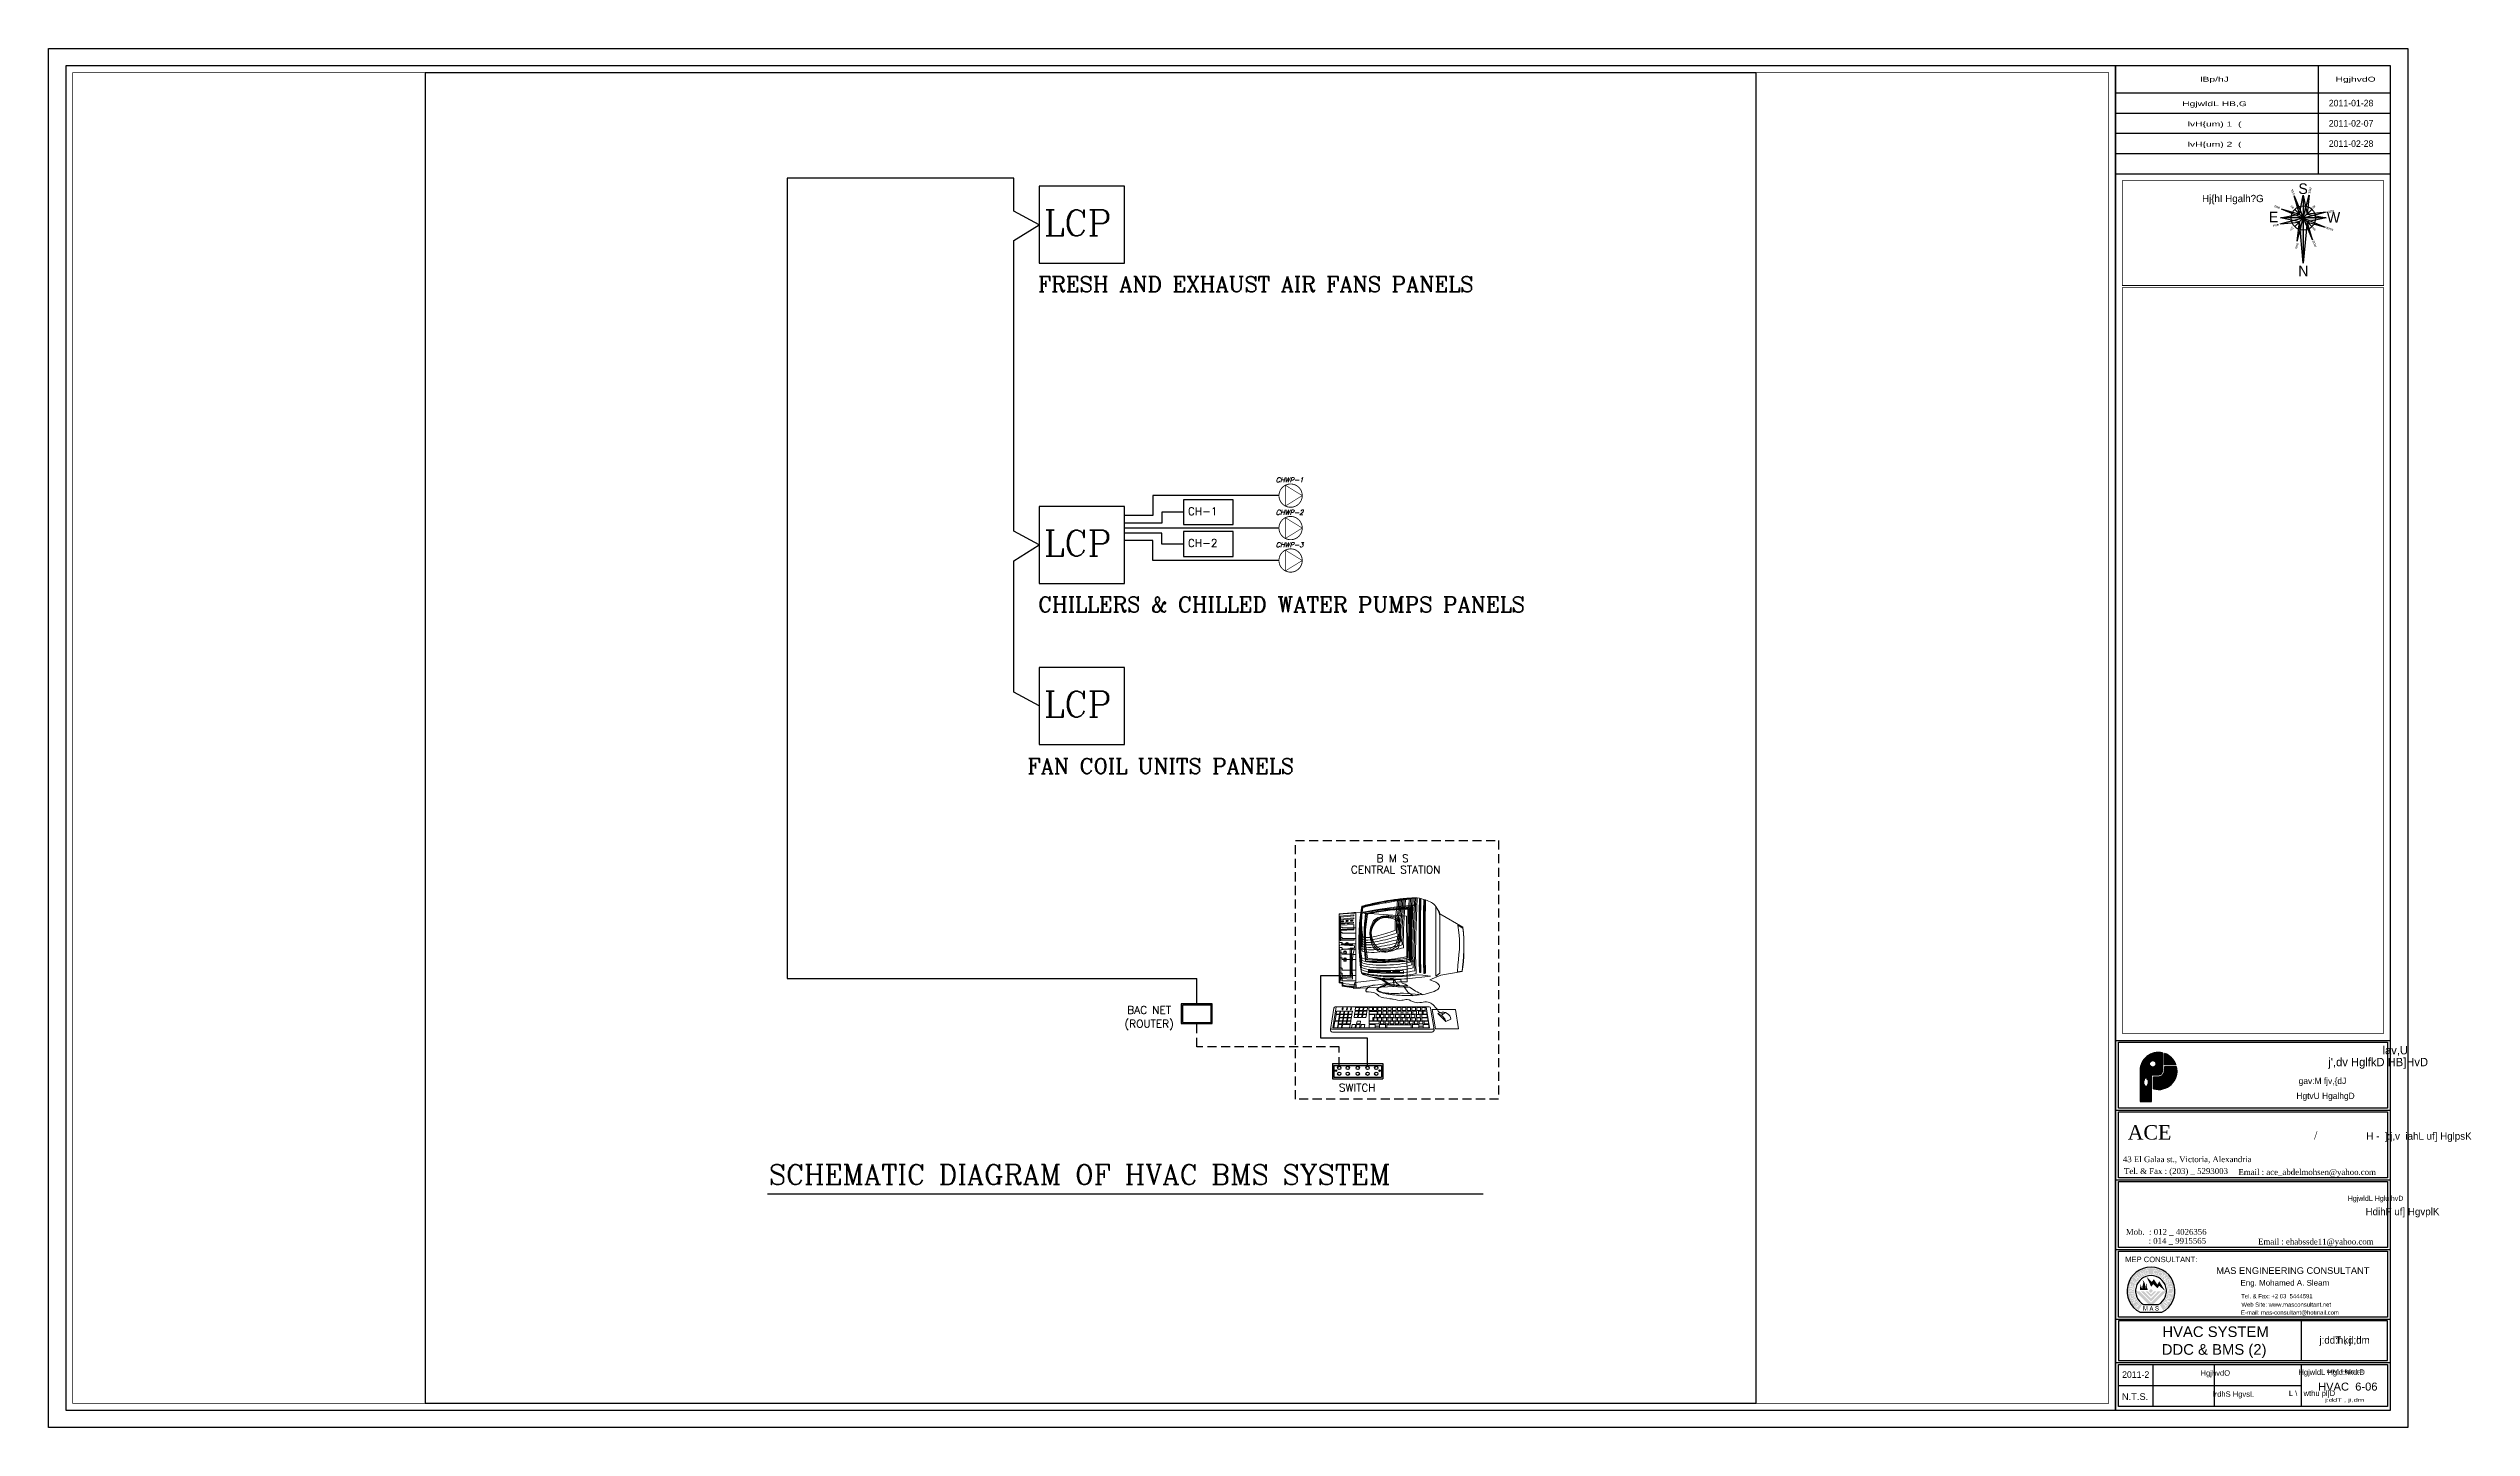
# Model space of a CAD drawing. Extents: x -730 to 2784, y 160 to 852.
# Drawn here: x -729.9 to -663.2, y 280.2 to 318.2 of the extents above; entities that cross this region are included whole.
import ezdxf
from ezdxf.enums import TextEntityAlignment as Align

# ---------------------------------------------------------------- set-up
doc = ezdxf.new("R2010")
doc.units = 0
doc.header["$MEASUREMENT"] = 0
doc.linetypes.add('HIDDEN', pattern=[0.375, 0.25, -0.125])
for name, color, linetype in [('00-1-FRAME', 5, 'Continuous'), ('AREA', 30, 'Continuous'), ('DETXT', 7, 'Continuous'), ('Duct', 4, 'Continuous'), ('E2', 2, 'Continuous'), ('ELEV3', 1, 'Continuous'), ('fram', 252, 'Continuous'), ('M2', 2, 'Continuous'), ('M3', 3, 'Continuous'), ('PATHS', 21, 'Continuous'), ('Text', 42, 'Continuous'), ('WALL', 4, 'Continuous')]:
    doc.layers.add(name, color=color, linetype=linetype)
doc.layers.add('P-SANR-PIPES', color=252, linetype='Continuous', lineweight=35)
doc.styles.add('ARABY', font='sosa.shx')
doc.styles.add('english', font='ARIAL.TTF')
doc.styles.add('ROMANC', font='italict.shx')
doc.styles.add('ROMANT', font='romanc.shx')
doc.styles.get("Standard").update_dxf_attribs({"font": 'TIMES.TTF'})
doc.styles.add('style1', font='sosa.shx')

msp = doc.modelspace()

# ---------------------------------------------------------------- texts
at = {"layer": 'DETXT', "color": 7, "style": 'ROMANT'}
for s, height, p in [('LCP', 0.7154, (-702.478, 313.01)), ('CH-1', 0.212, (-698.513, 305.319)), ('LCP', 0.7154, (-702.478, 304.188)), ('CH-2', 0.212, (-698.513, 304.44)), ('LCP', 0.7154, (-702.478, 299.751))]:
    msp.add_text(s, height=height, dxfattribs=at).set_placement(p)
at = {"layer": 'DETXT', "color": 6, "style": 'ROMANT'}
for s, height, p in [('FRESH AND EXHAUST AIR FANS PANELS', 0.42395, (-702.644, 311.466)), ('CHILLERS & CHILLED WATER PUMPS PANELS', 0.42395, (-702.644, 302.644)), ('FAN COIL UNITS PANELS', 0.42395, (-702.935, 298.191)), ('SCHEMATIC DIAGRAM OF HVAC BMS SYSTEM', 0.55114, (-710.06, 286.869))]:
    msp.add_text(s, height=height, dxfattribs=at).set_placement(p)
at = {"layer": 'DETXT', "color": 1, "style": 'ROMANC'}
for s, p in [('CHWP-1', (-695.715, 306.221)), ('CHWP-2', (-695.715, 305.327)), ('CHWP-3', (-695.715, 304.433))]:
    msp.add_text(s, height=0.1327, dxfattribs=at).set_placement(p, align=Align.CENTER)
at = {"layer": 'DETXT', "color": 6, "style": 'ROMANT'}
for s, height, p in [('B M S', 0.212, (-692.876, 295.755)), ('CENTRAL STATION', 0.21198, (-692.792, 295.445)), ('BAC NET', 0.212, (-699.584, 291.576)), ('(ROUTER)', 0.212, (-699.584, 291.194)), ('SWITCH', 0.212, (-693.85, 289.433))]:
    msp.add_text(s, height=height, dxfattribs=at).set_placement(p, align=Align.CENTER)
at = {"layer": 'Text', "style": 'ARABY', "width": 1.591542}
for s, height, p in [('lBp/hJ', 0.1334, (-670.232, 317.395)), ('HgjhvdO', 0.1334, (-666.347, 317.395)), ('tzM Hgg,pI', 0.0979, (-666.642, 281.773)), ('j:ddT , ji,dm', 0.09788, (-666.65, 280.984))]:
    msp.add_text(s, height=height, dxfattribs=at).set_placement(p, align=Align.TOP_CENTER)
at = {"layer": 'Text', "color": 5, "style": 'ARABY', "width": 1.591542}
for s, p in [('HgjwldL HB,G', (-670.232, 316.719)), ('lvH{um) 1  (', (-670.232, 316.161)), ('lvH{um) 2  (', (-670.232, 315.603))]:
    msp.add_text(s, height=0.1334, dxfattribs=at).set_placement(p, align=Align.TOP_CENTER)
at = {"layer": 'Text', "color": 5, "style": 'style1'}
for s, p in [('2011-01-28', (-667.085, 316.58)), ('2011-02-07', (-667.085, 316.022)), ('2011-02-28', (-667.085, 315.464))]:
    msp.add_text(s, height=0.1797, dxfattribs=at).set_placement(p)
at = {"layer": 'Text'}
for s, height, style, p in [('Hj{hI Hgalh?G', 0.2, 'style1', (-670.576, 313.941)), ('MEP CONSULTANT:', 0.15, 'english', (-672.695, 284.733)), ('MAS ENGINEERING CONSULTANT', 0.183, 'english', (-670.184, 284.409)), (' DDC & BMS (2)', 0.2928, 'english', (-671.8, 282.181)), ('HVAC SYSTEM ', 0.2928, 'english', (-671.67, 282.67)), ('2011-2', 0.1797, 'style1', (-672.779, 281.545)), ('HgjhvdO', 0.151, 'style1', (-670.616, 281.603)), ('HgjwldL Hgld:hkd:D', 0.15101, 'style1', (-667.923, 281.627)), ('N.T.S.', 0.183, 'english', (-672.784, 280.937)), ('lrdhS HgvsL', 0.15101, 'style1', (-670.276, 281.022)), ('L \\   wthu pl]D', 0.15101, 'style1', (-668.185, 281.044)), ('HVAC  6-06', 0.2196, 'english', (-667.38, 281.194))]:
    msp.add_text(s, height=height, dxfattribs=dict(at, style=style)).set_placement(p)
at = {"layer": 'Text', "linetype": 'ByBlock', "style": 'ARABY'}
for s, height, p in [('lav,U', 0.2304, (-665.605, 290.458, 0.887)), ('gav:M fjv,{dJ', 0.1728, (-667.914, 289.64, 0.666)), ("j',dv HglfkD HB]HvD", 0.2304, (-667.097, 290.131, 0.887)), ('HgtvU HgalhgD', 0.1728, (-667.977, 289.229, 0.666)), ('H -  ]:j,v  iahL uf] HglpsK', 0.20117, (-666.05, 288.106, 0.391)), ('HgjwldL HglulhvD', 0.14082, (-666.565, 286.421, 0.274)), ('HdihF uf] HgvplK', 0.20117, (-666.072, 286.027, 0.391))]:
    msp.add_text(s, height=height, dxfattribs=at).set_placement(p)
at = {"layer": 'Text'}
for s, height, p in [('ACE', 0.3986, (-672.626, 288.11)), ('/', 0.219, (-667.491, 288.115)), ('43 El Galaa st., Victoria, Alexandria', 0.16067, (-672.757, 287.488)), ('Tel. & Fax : (203) _ 5293003', 0.16067, (-672.727, 287.163)), ('Email : ace_abdelmohsen@yahoo.com', 0.16067, (-669.575, 287.135)), ('Mob.  : 012 _ 4026356', 0.16067, (-672.676, 285.488)), ('  : 014 _ 9915565', 0.16067, (-672.172, 285.241)), ('Email : ehabssde11@yahoo.com', 0.16067, (-669.033, 285.219))]:
    msp.add_text(s, height=height, dxfattribs=at).set_placement(p)
at = {"layer": 'Text', "style": 'english'}
for s, height, p in [('Eng. Mohamed A. Sleam', 0.1574, (-668.296, 284.085)), ('Tel. & Fax: +2 03  5444591', 0.11647, (-668.514, 283.737)), ('Web Site: www.masconsultant.net ', 0.11647, (-668.235, 283.504)), (' E-mail: mas-consultant@hotmail.com', 0.11647, (-668.178, 283.286))]:
    msp.add_text(s, height=height, dxfattribs=at).set_placement(p, align=Align.CENTER)
at = {"layer": 'Text', "style": 'style1'}
for s in ['j:ddT , ji,dm', 'ld:hkd:h']:
    msp.add_text(s, height=0.2, dxfattribs=at).set_placement((-666.65, 282.687), align=Align.TOP_CENTER)

# ---------------------------------------------------------------- blocks, each defined once
blk = doc.blocks.new('A$C146F5EAA')
for points in [[(0.89, 0.23), (0.9, 0.23), (0.9, 0.07), (0.92, 0.07), (0.92, 0.28), (0.89, 0.28), (0.84, 0.13), (0.84, 0.12), (0.83, 0.11), (0.83, 0.11), (0.82, 0.13), (0.78, 0.28), (0.74, 0.28), (0.74, 0.07), (0.76, 0.07), (0.76, 0.23), (0.77, 0.23), (0.82, 0.07), (0.84, 0.07)], [(1.31, 0.21), (1.3, 0.23), (1.31, 0.23), (1.32, 0.25), (1.32, 0.25), (1.35, 0.26), (1.35, 0.26), (1.37, 0.25), (1.39, 0.24), (1.39, 0.22), (1.42, 0.22), (1.42, 0.23), (1.41, 0.25), (1.41, 0.26), (1.39, 0.27), (1.37, 0.28), (1.35, 0.28), (1.33, 0.28), (1.31, 0.27), (1.31, 0.27), (1.29, 0.26), (1.29, 0.25), (1.28, 0.23), (1.28, 0.22), (1.29, 0.2), (1.31, 0.18), (1.32, 0.17), (1.34, 0.17), (1.36, 0.16), (1.38, 0.16), (1.39, 0.15), (1.4, 0.13), (1.39, 0.11), (1.39, 0.11), (1.38, 0.1), (1.35, 0.09), (1.35, 0.09), (1.32, 0.1), (1.32, 0.1), (1.3, 0.12), (1.3, 0.14), (1.27, 0.14), (1.27, 0.12), (1.28, 0.1), (1.29, 0.09), (1.31, 0.08), (1.33, 0.07), (1.35, 0.07), (1.37, 0.07), (1.39, 0.08), (1.4, 0.08), (1.41, 0.1), (1.42, 0.11), (1.42, 0.13), (1.42, 0.15), (1.41, 0.17), (1.39, 0.18), (1.38, 0.19), (1.35, 0.19), (1.34, 0.2), (1.32, 0.2)]]:
    blk.add_hatch(color=251).paths.add_polyline_path(points)
h = blk.add_hatch(color=251)
h.paths.add_polyline_path([(1.11, 0.28), (1.09, 0.28), (1.01, 0.07), (1.04, 0.07), (1.06, 0.13), (1.14, 0.13), (1.16, 0.07), (1.19, 0.07)])
h.paths.add_polyline_path([(1.13, 0.16), (1.07, 0.16), (1.1, 0.25)], flags=16)
at = {"layer": 'P-SANR-PIPES'}
h = blk.add_hatch(color=251, dxfattribs=at)
h.paths.add_polyline_path([(0.67, 0.33, -3.427928), (1.48, 0.33), (1.63, 0.09, 3.427928), (0.52, 0.09)])
h.paths.add_polyline_path([(0.44, 0.21), (0.35, 0.3), (0.36, 0.32), (0.44, 0.25), (0.48, 0.29), (0.41, 0.36), (0.42, 0.38), (0.5, 0.31), (0.54, 0.36), (0.46, 0.44), (0.48, 0.45), (0.58, 0.36)], flags=16)
h.paths.add_polyline_path([(0.27, 0.39), (0.26, 0.41), (0.35, 0.58), (0.21, 0.5), (0.2, 0.52), (0.38, 0.62), (0.39, 0.6), (0.3, 0.43), (0.44, 0.51), (0.45, 0.49)], flags=16)
h.paths.add_polyline_path([(0.29, 0.63), (0.27, 0.62), (0.24, 0.61), (0.21, 0.61), (0.19, 0.62), (0.17, 0.63), (0.15, 0.65), (0.14, 0.67), (0.13, 0.7), (0.13, 0.72), (0.14, 0.74), (0.16, 0.76), (0.17, 0.76), (0.18, 0.74), (0.16, 0.73), (0.15, 0.71), (0.15, 0.71), (0.16, 0.68), (0.16, 0.68), (0.17, 0.66), (0.18, 0.65), (0.19, 0.64), (0.21, 0.64), (0.24, 0.64), (0.26, 0.64), (0.28, 0.65), (0.3, 0.67), (0.31, 0.69), (0.31, 0.7), (0.31, 0.72), (0.31, 0.73), (0.3, 0.75), (0.29, 0.76), (0.28, 0.77), (0.27, 0.78), (0.24, 0.76), (0.25, 0.71), (0.23, 0.71), (0.21, 0.78), (0.28, 0.8), (0.3, 0.79), (0.31, 0.78), (0.32, 0.76), (0.33, 0.74), (0.34, 0.72), (0.34, 0.7), (0.33, 0.67), (0.32, 0.65)], flags=16)
h.paths.add_polyline_path([(0.31, 0.85), (0.1, 0.83), (0.1, 0.85), (0.3, 0.88)], flags=16)
h.paths.add_polyline_path([(0.3, 0.92), (0.09, 0.93), (0.09, 0.95), (0.26, 1.04), (0.1, 1.05), (0.1, 1.08), (0.31, 1.07), (0.31, 1.04), (0.14, 0.95), (0.3, 0.94)], flags=16)
h.paths.add_polyline_path([(0.31, 1.11), (0.11, 1.16), (0.15, 1.29), (0.18, 1.29), (0.15, 1.18), (0.21, 1.16), (0.24, 1.26), (0.26, 1.26), (0.23, 1.16), (0.3, 1.14), (0.33, 1.25), (0.35, 1.24)], flags=16)
h.paths.add_polyline_path([(1.61, 0.39), (1.63, 0.41), (1.75, 0.29), (1.8, 0.34), (1.81, 0.32), (1.69, 0.2), (1.68, 0.22), (1.73, 0.27)], flags=16)
h.paths.add_polyline_path([(0.37, 1.28), (0.19, 1.39), (0.26, 1.5), (0.28, 1.49), (0.22, 1.4), (0.28, 1.36), (0.33, 1.45), (0.35, 1.44), (0.3, 1.35), (0.36, 1.32), (0.42, 1.42), (0.44, 1.4)], flags=16)
h.paths.add_polyline_path([(1.67, 0.45), (1.69, 0.48), (1.88, 0.49), (1.75, 0.57), (1.77, 0.6), (1.94, 0.49), (1.92, 0.46), (1.72, 0.45), (1.86, 0.36), (1.84, 0.34)], flags=16)
h.paths.add_polyline_path([(0.46, 1.44), (0.32, 1.58), (0.38, 1.64), (0.4, 1.66), (0.43, 1.67), (0.44, 1.67), (0.46, 1.65), (0.48, 1.63), (0.48, 1.61), (0.48, 1.59), (0.47, 1.57), (0.48, 1.58), (0.51, 1.57), (0.52, 1.57), (0.58, 1.55), (0.56, 1.53), (0.51, 1.54), (0.48, 1.55), (0.46, 1.55), (0.46, 1.55), (0.45, 1.55), (0.44, 1.54), (0.42, 1.52), (0.48, 1.45)], flags=16)
h.paths.add_polyline_path([(1.78, 0.61), (1.79, 0.65), (1.85, 0.65), (1.88, 0.74), (1.83, 0.78), (1.84, 0.81), (2.01, 0.66), (2, 0.63)], flags=16)
h.paths.add_polyline_path([(0.4, 1.54), (0.35, 1.58), (0.39, 1.63), (0.41, 1.64), (0.43, 1.64), (0.45, 1.63), (0.46, 1.61), (0.45, 1.59), (0.44, 1.57)], flags=0)
h.paths.add_polyline_path([(0.61, 1.58), (0.49, 1.74), (0.51, 1.75), (0.63, 1.59)], flags=16)
h.paths.add_polyline_path([(1.88, 0.65), (1.9, 0.72), (1.98, 0.66)], flags=0)
h.paths.add_polyline_path([(0.67, 1.62), (0.58, 1.8), (0.6, 1.81), (0.76, 1.71), (0.69, 1.86), (0.71, 1.87), (0.8, 1.68), (0.78, 1.67), (0.62, 1.77), (0.69, 1.63)], flags=16)
h.paths.add_polyline_path([(1.84, 0.85), (1.85, 0.88), (2.02, 0.86), (2.03, 0.93), (2.06, 0.93), (2.04, 0.76), (2.01, 0.76), (2.02, 0.83)], flags=16)
h.paths.add_polyline_path([(1.85, 0.94), (1.85, 1.08), (2.05, 1.09), (2.05, 1.06), (1.87, 1.05), (1.88, 0.94)], flags=16)
h.paths.add_polyline_path([(0.84, 1.73), (0.83, 1.74), (0.81, 1.77), (0.8, 1.79), (0.8, 1.82), (0.8, 1.85), (0.81, 1.87), (0.82, 1.89), (0.84, 1.91), (0.87, 1.92), (0.9, 1.92), (0.92, 1.92), (0.94, 1.9), (0.95, 1.89), (0.96, 1.87), (0.94, 1.86), (0.92, 1.88), (0.91, 1.89), (0.9, 1.9), (0.88, 1.9), (0.88, 1.9), (0.85, 1.89), (0.84, 1.88), (0.83, 1.87), (0.83, 1.85), (0.82, 1.82), (0.83, 1.8), (0.83, 1.78), (0.84, 1.76), (0.86, 1.75), (0.87, 1.74), (0.89, 1.74), (0.91, 1.74), (0.93, 1.75), (0.93, 1.75), (0.95, 1.76), (0.96, 1.77), (0.95, 1.81), (0.9, 1.8), (0.89, 1.82), (0.97, 1.83), (0.98, 1.76), (0.97, 1.74), (0.95, 1.73), (0.93, 1.72), (0.91, 1.71), (0.89, 1.71), (0.87, 1.72)], flags=16)
h.paths.add_polyline_path([(1.83, 1.16), (1.81, 1.19), (1.81, 1.22), (1.81, 1.24), (1.82, 1.26), (1.83, 1.27), (1.85, 1.28), (1.88, 1.29), (1.88, 1.29), (1.99, 1.32), (2, 1.3), (1.89, 1.27), (1.86, 1.26), (1.86, 1.25), (1.84, 1.24), (1.84, 1.23), (1.84, 1.2), (1.84, 1.2), (1.85, 1.17), (1.87, 1.15), (1.87, 1.15), (1.89, 1.15), (1.91, 1.15), (1.92, 1.16), (2.03, 1.19), (2.04, 1.16), (1.92, 1.13), (1.9, 1.12), (1.88, 1.12), (1.86, 1.13), (1.84, 1.14)], flags=16)
h.paths.add_polyline_path([(1.75, 1.34), (1.74, 1.35), (1.73, 1.38), (1.73, 1.41), (1.73, 1.43), (1.74, 1.44), (1.75, 1.46), (1.76, 1.47), (1.78, 1.44), (1.76, 1.43), (1.75, 1.4), (1.75, 1.4), (1.76, 1.37), (1.76, 1.37), (1.78, 1.34), (1.79, 1.33), (1.79, 1.33), (1.81, 1.33), (1.83, 1.35), (1.83, 1.36), (1.82, 1.39), (1.82, 1.41), (1.82, 1.43), (1.82, 1.45), (1.82, 1.47), (1.84, 1.49), (1.87, 1.5), (1.9, 1.48), (1.92, 1.46), (1.92, 1.44), (1.93, 1.42), (1.93, 1.39), (1.93, 1.37), (1.91, 1.35), (1.9, 1.35), (1.89, 1.37), (1.9, 1.39), (1.91, 1.41), (1.9, 1.43), (1.9, 1.43), (1.89, 1.46), (1.88, 1.46), (1.86, 1.47), (1.85, 1.47), (1.84, 1.45), (1.84, 1.44), (1.84, 1.42), (1.85, 1.41), (1.85, 1.38), (1.85, 1.36), (1.85, 1.33), (1.84, 1.32), (1.82, 1.31), (1.8, 1.3), (1.77, 1.32)], flags=16)
h.paths.add_polyline_path([(1.23, 1.73), (1.21, 1.74), (1.19, 1.76), (1.19, 1.78), (1.18, 1.79), (1.18, 1.82), (1.19, 1.84), (1.2, 1.87), (1.21, 1.89), (1.23, 1.9), (1.25, 1.91), (1.26, 1.91), (1.29, 1.92), (1.31, 1.91), (1.34, 1.9), (1.36, 1.88), (1.37, 1.86), (1.38, 1.83), (1.35, 1.83), (1.35, 1.86), (1.33, 1.87), (1.31, 1.89), (1.31, 1.89), (1.28, 1.89), (1.26, 1.89), (1.24, 1.88), (1.24, 1.87), (1.22, 1.85), (1.22, 1.84), (1.21, 1.81), (1.21, 1.79), (1.22, 1.77), (1.23, 1.76), (1.25, 1.74), (1.26, 1.74), (1.28, 1.73), (1.3, 1.74), (1.32, 1.75), (1.33, 1.77), (1.36, 1.75), (1.34, 1.73), (1.32, 1.72), (1.29, 1.71), (1.27, 1.71), (1.25, 1.72)], flags=16)
h.paths.add_polyline_path([(1.68, 1.44), (1.66, 1.46), (1.7, 1.66), (1.58, 1.55), (1.56, 1.57), (1.71, 1.71), (1.73, 1.68), (1.69, 1.49), (1.81, 1.6), (1.83, 1.58)], flags=16)
h.paths.add_polyline_path([(1.43, 1.65), (1.42, 1.67), (1.42, 1.67), (1.41, 1.69), (1.4, 1.72), (1.41, 1.75), (1.41, 1.77), (1.43, 1.79), (1.45, 1.81), (1.47, 1.82), (1.49, 1.82), (1.51, 1.82), (1.53, 1.82), (1.56, 1.81), (1.58, 1.8), (1.59, 1.78), (1.6, 1.75), (1.61, 1.73), (1.61, 1.7), (1.6, 1.67), (1.58, 1.65), (1.56, 1.63), (1.53, 1.62), (1.51, 1.62), (1.48, 1.62), (1.46, 1.63)], flags=16)
h.paths.add_polyline_path([(1.47, 1.65), (1.45, 1.67), (1.44, 1.67), (1.44, 1.7), (1.43, 1.72), (1.43, 1.74), (1.44, 1.76), (1.45, 1.78), (1.46, 1.79), (1.48, 1.8), (1.51, 1.8), (1.52, 1.8), (1.54, 1.79), (1.55, 1.79), (1.57, 1.77), (1.58, 1.75), (1.58, 1.72), (1.58, 1.71), (1.57, 1.69), (1.56, 1.67), (1.55, 1.66), (1.53, 1.65), (1.51, 1.64), (1.49, 1.64)], flags=0)
h = blk.add_hatch(color=1, dxfattribs=at)
h.paths.add_polyline_path([(1.21, 1.49), (1.11, 1.37), (0.87, 1.62), (1.09, 1.15), (1.18, 1.27), (1.37, 1.09), (1.45, 1.19), (1.73, 0.95), (1.45, 1.4), (1.37, 1.25)])
edge = h.paths.add_edge_path()
edge.add_ellipse((0.7, 0.99), major_axis=(0, 0.255), ratio=0.9, start_angle=273.3582, end_angle=306.6672)
edge.add_ellipse((1.01, 1.21), major_axis=(0, 0.153), ratio=0.9, start_angle=52.2143, end_angle=114.6439, ccw=False)
edge.add_ellipse((1.07, 1.09), major_axis=(0, 0.282), ratio=0.9, start_angle=42.1608, end_angle=85.557)
edge.add_line((0.82, 1.12), (0.82, 1.07))
edge.add_line((0.82, 1.07), (0.81, 1.09))
edge.add_line((0.81, 1.09), (0.81, 1.23))
edge.add_ellipse((0.58, 1.23), major_axis=(0, 0.255), ratio=0.9, start_angle=270, end_angle=336.7407)
edge.add_ellipse((0.51, 1.28), major_axis=(0, 0.264), ratio=0.9, start_angle=291.488, end_angle=316.585, ccw=False)
edge.add_ellipse((0.7, 1.36), major_axis=(0, 0.0425), ratio=0.9, start_angle=268.9465, end_angle=291.488, ccw=False)
edge.add_ellipse((0.46, 1.36), major_axis=(0, 0.302), ratio=0.9, start_angle=244.2132, end_angle=268.9465, ccw=False)
edge.add_ellipse((0.97, 1.1), major_axis=(0, 0.316), ratio=0.9, start_angle=65.3118, end_angle=96.4562)
edge.add_ellipse((0.8, 1.17), major_axis=(0, 0.17), ratio=0.9, start_angle=107.8866, end_angle=128.2342, ccw=False)
edge.add_ellipse((0.4, 1.06), major_axis=(0, 0.289), ratio=0.9, start_angle=282.2009, end_angle=319.6135)
edge.add_ellipse((0.34, 1.16), major_axis=(0, 0.289), ratio=0.9, start_angle=256.3901, end_angle=294.1263, ccw=False)
edge.add_ellipse((0.86, 1.01), major_axis=(0, 0.316), ratio=0.9, start_angle=76.3901, end_angle=91.1388)
edge.add_line((0.58, 1.01), (0.93, 1.01))
h = blk.add_hatch(color=136, dxfattribs=at)
h.paths.add_polyline_path([(1.17, 0.96), (1.08, 1.05), (0.98, 0.96), (1.08, 0.87)])
h.paths.add_polyline_path([(1.32, 0.94), (1.22, 0.94), (1.08, 0.8), (0.94, 0.94), (0.83, 0.94), (1.08, 0.69)], flags=16)
h.paths.add_polyline_path([(1.52, 0.94), (1.39, 0.94), (1.08, 0.62), (0.76, 0.94), (0.63, 0.94), (1.08, 0.49)], flags=17)
h.paths.add_polyline_path([(1.76, 0.94), (1.59, 0.94), (1.08, 0.42), (0.56, 0.94), (0.39, 0.94), (0.98, 0.35), (1.17, 0.35)])
at = {"color": 7, "lineweight": 25}
for p, q in [((0.74, 0.35), (1.41, 0.35)), ((0.58, 0), (1.57, 0))]:
    blk.add_line(p, q, dxfattribs=at)
for radius, start, end in [(1.08, 297.2083, 242.7917), (0.697, 299.0944, 240.9056)]:
    blk.add_arc((1.08, 0.96), radius, start, end, dxfattribs=at)
blk = doc.blocks.new('A$C4B4E3A78')
at = {"layer": 'PATHS'}
h = blk.add_hatch(color=256, dxfattribs=at)
h.paths.add_polyline_path([(-0.334, 0, -0.044061), (-0.329, 0.059), (-0.626, 0)])
h.paths.add_polyline_path([(0, 0), (-0.103, 0.103), (-0.329, 0.059, 0.044061), (-0.334, 0)])
h.paths.add_polyline_path([(0, 0.334, -0.044061), (0.059, 0.329), (0, 0.626)])
h.paths.add_polyline_path([(0, 0), (0.103, 0.103), (0.059, 0.329, 0.044061), (0, 0.334)])
h.paths.add_polyline_path([(0.334, 0, -0.044061), (0.329, -0.059), (0.626, 0)])
h.paths.add_polyline_path([(0, 0), (0.103, -0.103), (0.329, -0.059, 0.044061), (0.334, 0)])
h.paths.add_polyline_path([(0, -0.334, -0.063049), (-0.083, -0.324), (0, -1.249)])
h.paths.add_polyline_path([(-0.083, -0.324, 0.063049), (0, -0.334), (0, 0), (-0.103, -0.103)])
at = {"layer": 'AREA', "linetype": 'ByBlock'}
for p, q in [((-0.606, 0.251), (-0.103, 0.103)), ((-0.103, 0.103), (-0.251, 0.606)), ((0.163, 0.628), (0.103, 0.103)), ((0.628, 0.163), (0.103, 0.103)), ((-0.635, -0.165), (-0.102, -0.117)), ((-0.165, -0.635), (-0.103, -0.103)), ((0.118, -0.118), (0.606, -0.251))]:
    blk.add_line(p, q, dxfattribs=at)
at = {"layer": 'PATHS', "color": 2}
for p, q in [((-0.635, -0.165), (0.635, 0.165)), ((-0.606, 0.251), (0.606, -0.251)), ((-0.251, 0.606), (0.251, -0.606)), ((0.251, -0.606), (-0.251, 0.606)), ((-0.165, -0.635), (0.165, 0.635)), ((0.249, -0.6), (0.103, -0.103))]:
    blk.add_line(p, q, dxfattribs=at)
at = {"layer": 'PATHS'}
for p, q in [((-0.626, 0), (-0.103, 0.103)), ((0, 0), (-0.236, 0.236)), ((-0.103, 0.103), (0, 0.626)), ((0, 0.626), (0, -1.249)), ((0, 0.626), (0.103, 0.103)), ((0, 0), (0.236, 0.236)), ((0.103, 0.103), (0.626, 0)), ((0.626, 0), (-0.626, 0)), ((-0.103, -0.103), (-0.626, 0)), ((0, 0), (-0.236, -0.236)), ((0, -1.249), (-0.103, -0.103)), ((0, 0), (0.236, -0.236)), ((0.103, -0.103), (0, -1.249)), ((0.626, 0), (0.103, -0.103))]:
    blk.add_line(p, q, dxfattribs=at)
blk.add_circle((0, 0), 0.334, dxfattribs=at)
at = {"layer": 'PATHS', "color": 2, "char_height": 0.0729, "width": 0.15156}
for s, insert, attachment_point, rotation in [('{\\fAlgerian|b0|i0|c0|p82;sse}', (-0.276, 0.804), 1, 292.5), ('{\\fAlgerian|b0|i0|c0|p82;ssw}', (0.117, 0.687), 1, 75.42382), ('{\\fAlgerian|b0|i0|c0|p82;ese}', (-0.775, 0.372), 1, 337.5), ('{\\fAlgerian|b0|i0|c0|p82;wsw}', (0.665, 0.136), 7, 8.55515), ('{\\fAlgerian|b0|i0|c0|p82;ene}', (-0.839, -0.242), 7, 8.55515), ('{\\fAlgerian|b0|i0|c0|p82;nnw}', (0.311, -0.611), 1, 292.5), ('{\\fAlgerian|b0|i0|c0|p82;wnw}', (0.651, -0.219), 1, 337.5), ('{\\fAlgerian|b0|i0|c0|p82;nne}', (-0.242, -0.84), 1, 75.42382)]:
    blk.add_mtext(s, dxfattribs=dict(at, insert=insert, attachment_point=attachment_point, rotation=rotation))
at = {"layer": 'PATHS', "char_height": 0.2916, "width": 0.60625, "attachment_point": 1}
for s, insert in [('{\\fAlgerian|b0|i0|c0|p82;S}', (-0.136, 0.953)), ('{\\fAlgerian|b0|i0|c0|p82;E}', (-0.949, 0.173)), ('{\\fAlgerian|b0|i0|c0|p82;W}', (0.648, 0.162)), ('{\\fAlgerian|b0|i0|c0|p82;N}', (-0.14, -1.313))]:
    blk.add_mtext(s, dxfattribs=dict(at, insert=insert))
at = {"layer": 'PATHS', "color": 5, "char_height": 0.0729, "width": 0.15156, "attachment_point": 1}
for s, insert, rotation in [('{\\fAlgerian|b0|i0|c0|p82;se}', (-0.307, 0.367), 315), ('{\\fAlgerian|b0|i0|c0|p82;sw}', (0.202, 0.284), 45), ('{\\fAlgerian|b0|i0|c0|p82;nE}', (-0.39, -0.315), 45), ('{\\fAlgerian|b0|i0|c0|p82;nw}', (0.276, -0.217), 315)]:
    blk.add_mtext(s, dxfattribs=dict(at, insert=insert, rotation=rotation))

# ---------------------------------------------------------------- hatches: boundary and pattern name
at = {"layer": 'ELEV3', "linetype": 'Continuous'}
h = msp.add_hatch(dxfattribs=at)
h.set_pattern_fill('ANSI31', color=256, scale=0.0768, style=0)
h.set_pattern_definition([(45, (-890.07855, 145.770295), (-0.0067882251, 0.0067882251), [])])
h.paths.add_polyline_path([(-671.611, 290.485), (-671.611, 290.171), (-671.294, 290.171, 0.229971)])
h.paths.add_polyline_path([(-671.277, 290.111), (-671.611, 290.111), (-671.611, 289.998), (-671.265, 289.998, 0.056005)])
h.paths.add_polyline_path([(-671.265, 289.998), (-671.611, 289.998), (-671.611, 289.824), (-671.428, 289.628, 0.206198)])
h.paths.add_polyline_path([(-671.611, 289.998), (-671.611, 289.998, -0.215736), (-671.665, 289.88), (-671.611, 289.824)])
h.paths.add_polyline_path([(-671.665, 289.88, -0.182196), (-671.768, 289.842), (-671.912, 289.842), (-671.912, 289.51, 0.260658), (-671.428, 289.628)])
h.paths.add_polyline_path([(-671.668, 290.5, 0.247453), (-672.126, 290.372), (-672.009, 290.248, -0.734653), (-671.846, 290.197, -0.262539), (-671.889, 290.12), (-671.703, 289.921, 0.220587), (-671.668, 289.998)])
h.paths.add_polyline_path([(-671.889, 290.12, -0.584109), (-672.025, 290.197, -0.152968), (-672.009, 290.248), (-672.126, 290.372, 0.206183), (-672.286, 290.001), (-672.286, 289.705), (-672.192, 289.7), (-672.192, 289.715), (-672.191, 289.715), (-672.188, 289.716), (-672.188, 289.724), (-672.187, 289.727), (-672.183, 289.729), (-672.183, 289.738), (-672.182, 289.744), (-672.177, 289.746), (-672.175, 289.751), (-672.175, 289.758), (-672.173, 289.764), (-672.17, 289.766), (-672.17, 289.82), (-672.158, 289.82), (-672.152, 289.816), (-672.148, 289.809), (-672.143, 289.804), (-672.141, 289.797), (-672.133, 289.804), (-672.131, 289.809), (-672.134, 289.814), (-672.139, 289.82), (-672.136, 289.822), (-672.133, 289.825), (-672.135, 289.826), (-672.136, 289.833), (-672.132, 289.837), (-672.132, 289.848), (-672.137, 289.853), (-672.137, 289.882), (-672.125, 289.882), (-672.109, 289.868), (-672.111, 289.857), (-672.106, 289.854), (-672.101, 289.849), (-672.1, 289.834), (-672.097, 289.833), (-672.097, 289.814), (-672.095, 289.816), (-672.092, 289.809), (-672.092, 289.803), (-672.088, 289.8), (-672.088, 289.766), (-672.084, 289.765), (-672.08, 289.766), (-672.077, 289.772), (-672.072, 289.773), (-672.068, 289.769), (-672.064, 289.766), (-672.064, 289.76), (-672.06, 289.757), (-672.06, 289.746), (-672.055, 289.745), (-672.055, 289.694), (-671.968, 289.69), (-671.968, 289.873, -0.414214), (-671.943, 289.898), (-671.768, 289.898, 0.177416), (-671.703, 289.921)])
h.paths.add_polyline_path([(-671.968, 289.69), (-672.055, 289.694), (-672.055, 289.667), (-672.06, 289.647), (-672.072, 289.623), (-672.083, 289.606), (-672.093, 289.592), (-672.099, 289.58), (-672.107, 289.569), (-672.114, 289.554), (-672.129, 289.553), (-672.131, 289.56), (-672.136, 289.562), (-672.138, 289.572), (-672.141, 289.574), (-672.145, 289.583), (-672.15, 289.584), (-672.151, 289.594), (-672.156, 289.595), (-672.157, 289.603), (-672.172, 289.618), (-672.173, 289.625), (-672.18, 289.629), (-672.181, 289.634), (-672.184, 289.636), (-672.185, 289.641), (-672.187, 289.644), (-672.188, 289.648), (-672.192, 289.649), (-672.192, 289.7), (-672.286, 289.705), (-672.286, 289.158), (-671.968, 289.158)])

# ---------------------------------------------------------------- linework, layer by layer
for p, q in [((-698.602, 305.854), (-699.479, 305.854)), ((-699.479, 305.854), (-699.479, 305.304)), ((-696.007, 305.854), (-698.602, 305.854)), ((-699.479, 305.304), (-700.263, 305.304)), ((-699.237, 305.099), (-700.263, 305.099)), ((-698.635, 305.399), (-699.237, 305.399)), ((-699.237, 305.399), (-699.237, 305.099)), ((-696.007, 304.96), (-700.263, 304.96)), ((-699.237, 304.82), (-700.263, 304.82)), ((-699.479, 304.615), (-700.263, 304.615)), ((-699.479, 304.066), (-699.479, 304.615)), ((-699.237, 304.52), (-699.237, 304.82)), ((-698.635, 304.52), (-699.237, 304.52)), ((-698.602, 304.066), (-699.479, 304.066)), ((-696.007, 304.066), (-698.602, 304.066))]:
    msp.add_line(p, q)
at = {"color": 254, "lineweight": 0}
for p, q in [((-694.492, 291.735), (-694.591, 291.14)), ((-694.428, 291.764), (-694.524, 291.188)), ((-691.868, 291.764), (-694.458, 291.764)), ((-691.955, 291.764), (-691.859, 291.188)), ((-691.833, 291.735), (-691.734, 291.14)), ((-691.777, 291.153), (-694.548, 291.153)), ((-691.791, 291.073), (-694.534, 291.073)), ((-691.859, 291.188), (-694.524, 291.188))]:
    msp.add_line(p, q, dxfattribs=at)
at = {"color": 1, "lineweight": 0}
for p, q in [((-694.262, 291.735), (-694.27, 291.693)), ((-694.243, 291.732), (-694.252, 291.69)), ((-694.136, 291.735), (-694.145, 291.693)), ((-694.117, 291.732), (-694.126, 291.69)), ((-694.025, 291.735), (-694.034, 291.693)), ((-694.006, 291.732), (-694.015, 291.69)), ((-693.895, 291.746), (-693.907, 291.669)), ((-693.798, 291.746), (-693.895, 291.746)), ((-693.798, 291.746), (-693.811, 291.669)), ((-693.781, 291.746), (-693.794, 291.669)), ((-693.684, 291.746), (-693.781, 291.746)), ((-693.684, 291.746), (-693.697, 291.669)), ((-693.665, 291.746), (-693.678, 291.669)), ((-693.568, 291.746), (-693.665, 291.746)), ((-693.568, 291.746), (-693.581, 291.669)), ((-693.431, 291.746), (-693.528, 291.746)), ((-693.528, 291.746), (-693.528, 291.669)), ((-693.431, 291.746), (-693.431, 291.669)), ((-693.31, 291.746), (-693.407, 291.746)), ((-693.407, 291.746), (-693.407, 291.669)), ((-693.31, 291.746), (-693.31, 291.669)), ((-693.182, 291.746), (-693.279, 291.746)), ((-693.279, 291.746), (-693.279, 291.669)), ((-693.182, 291.746), (-693.182, 291.669)), ((-693.048, 291.746), (-693.145, 291.746)), ((-693.145, 291.746), (-693.145, 291.669)), ((-693.048, 291.746), (-693.048, 291.669)), ((-693.011, 291.746), (-692.914, 291.746)), ((-693.011, 291.746), (-693.011, 291.669)), ((-692.914, 291.746), (-692.914, 291.669)), ((-692.878, 291.746), (-692.781, 291.746)), ((-692.878, 291.746), (-692.878, 291.669)), ((-692.781, 291.746), (-692.781, 291.669)), ((-692.744, 291.746), (-692.647, 291.746)), ((-692.744, 291.746), (-692.744, 291.669)), ((-692.647, 291.746), (-692.647, 291.669)), ((-692.513, 291.746), (-692.61, 291.746)), ((-692.61, 291.746), (-692.61, 291.669)), ((-692.513, 291.746), (-692.513, 291.669)), ((-692.379, 291.746), (-692.476, 291.746)), ((-692.476, 291.746), (-692.476, 291.669)), ((-692.379, 291.746), (-692.379, 291.669)), ((-692.343, 291.746), (-692.246, 291.746)), ((-692.343, 291.746), (-692.343, 291.669)), ((-692.246, 291.746), (-692.246, 291.669)), ((-692.209, 291.746), (-692.112, 291.746)), ((-692.209, 291.746), (-692.209, 291.669)), ((-692.112, 291.746), (-692.112, 291.669)), ((-691.978, 291.746), (-692.075, 291.746)), ((-692.075, 291.746), (-692.075, 291.669)), ((-691.978, 291.746), (-691.978, 291.669)), ((-694.464, 291.372), (-694.495, 291.188)), ((-694.367, 291.372), (-694.464, 291.372)), ((-694.433, 291.555), (-694.462, 291.386)), ((-694.365, 291.386), (-694.462, 291.386)), ((-694.421, 291.645), (-694.433, 291.568)), ((-694.337, 291.568), (-694.433, 291.568)), ((-694.336, 291.555), (-694.433, 291.555)), ((-694.324, 291.645), (-694.421, 291.645)), ((-694.367, 291.372), (-694.397, 291.19)), ((-694.37, 291.28), (-694.386, 291.188)), ((-694.273, 291.28), (-694.37, 291.28)), ((-694.355, 291.373), (-694.368, 291.296)), ((-694.271, 291.296), (-694.368, 291.296)), ((-694.336, 291.555), (-694.365, 291.386)), ((-694.258, 291.373), (-694.355, 291.373)), ((-694.34, 291.462), (-694.353, 291.385)), ((-694.256, 291.385), (-694.353, 291.385)), ((-694.243, 291.462), (-694.34, 291.462)), ((-694.324, 291.645), (-694.337, 291.568)), ((-694.325, 291.554), (-694.337, 291.477)), ((-694.241, 291.477), (-694.337, 291.477)), ((-694.228, 291.554), (-694.325, 291.554)), ((-694.309, 291.645), (-694.322, 291.568)), ((-694.225, 291.568), (-694.322, 291.568)), ((-694.213, 291.645), (-694.309, 291.645)), ((-694.273, 291.28), (-694.288, 291.19)), ((-694.258, 291.373), (-694.271, 291.296)), ((-694.255, 291.28), (-694.27, 291.188)), ((-694.243, 291.462), (-694.256, 291.385)), ((-694.048, 291.28), (-694.255, 291.28)), ((-694.241, 291.373), (-694.254, 291.296)), ((-694.157, 291.296), (-694.254, 291.296)), ((-694.228, 291.554), (-694.241, 291.477)), ((-694.144, 291.373), (-694.241, 291.373)), ((-694.226, 291.462), (-694.239, 291.385)), ((-694.142, 291.385), (-694.239, 291.385)), ((-694.129, 291.462), (-694.226, 291.462)), ((-694.213, 291.645), (-694.225, 291.568)), ((-694.211, 291.554), (-694.224, 291.477)), ((-694.127, 291.477), (-694.224, 291.477)), ((-694.114, 291.554), (-694.211, 291.554)), ((-694.196, 291.645), (-694.209, 291.568)), ((-694.112, 291.568), (-694.209, 291.568)), ((-694.099, 291.645), (-694.196, 291.645)), ((-694.144, 291.373), (-694.157, 291.296)), ((-694.129, 291.462), (-694.142, 291.385)), ((-694.125, 291.373), (-694.138, 291.296)), ((-694.041, 291.296), (-694.138, 291.296)), ((-694.114, 291.554), (-694.127, 291.477)), ((-694.028, 291.373), (-694.125, 291.373)), ((-694.11, 291.462), (-694.123, 291.385)), ((-694.026, 291.385), (-694.123, 291.385)), ((-694.099, 291.645), (-694.112, 291.568)), ((-694.014, 291.462), (-694.11, 291.462)), ((-694.095, 291.554), (-694.108, 291.477)), ((-694.011, 291.477), (-694.108, 291.477)), ((-693.998, 291.554), (-694.095, 291.554)), ((-694.08, 291.645), (-694.093, 291.568)), ((-693.996, 291.568), (-694.093, 291.568)), ((-693.983, 291.645), (-694.08, 291.645)), ((-694.048, 291.28), (-694.064, 291.188)), ((-694.028, 291.373), (-694.041, 291.296)), ((-694.014, 291.462), (-694.026, 291.385)), ((-693.998, 291.554), (-694.011, 291.477)), ((-693.994, 291.28), (-694.01, 291.188)), ((-693.983, 291.645), (-693.996, 291.568)), ((-693.897, 291.28), (-693.994, 291.28)), ((-693.927, 291.554), (-693.939, 291.477)), ((-693.843, 291.477), (-693.939, 291.477)), ((-693.83, 291.554), (-693.927, 291.554)), ((-693.911, 291.645), (-693.924, 291.568)), ((-693.827, 291.568), (-693.924, 291.568)), ((-693.897, 291.28), (-693.912, 291.19)), ((-693.815, 291.645), (-693.911, 291.645)), ((-693.811, 291.669), (-693.907, 291.669)), ((-693.87, 291.28), (-693.885, 291.188)), ((-693.773, 291.28), (-693.87, 291.28)), ((-693.856, 291.373), (-693.869, 291.296)), ((-693.772, 291.296), (-693.869, 291.296)), ((-693.759, 291.373), (-693.856, 291.373)), ((-693.83, 291.554), (-693.843, 291.477)), ((-693.815, 291.645), (-693.827, 291.568)), ((-693.813, 291.554), (-693.826, 291.477)), ((-693.729, 291.477), (-693.826, 291.477)), ((-693.716, 291.554), (-693.813, 291.554)), ((-693.798, 291.645), (-693.811, 291.568)), ((-693.714, 291.568), (-693.811, 291.568)), ((-693.701, 291.645), (-693.798, 291.645)), ((-693.697, 291.669), (-693.794, 291.669)), ((-693.773, 291.28), (-693.788, 291.19)), ((-693.759, 291.373), (-693.772, 291.296)), ((-693.741, 291.28), (-693.756, 291.188)), ((-693.644, 291.28), (-693.741, 291.28)), ((-693.716, 291.554), (-693.729, 291.477)), ((-693.701, 291.645), (-693.714, 291.568)), ((-693.697, 291.554), (-693.71, 291.477)), ((-693.613, 291.477), (-693.71, 291.477)), ((-693.6, 291.554), (-693.697, 291.554)), ((-693.682, 291.645), (-693.695, 291.568)), ((-693.598, 291.568), (-693.695, 291.568)), ((-693.585, 291.645), (-693.682, 291.645)), ((-693.581, 291.669), (-693.678, 291.669)), ((-693.644, 291.28), (-693.659, 291.19)), ((-693.6, 291.554), (-693.613, 291.477)), ((-693.585, 291.645), (-693.598, 291.568)), ((-693.431, 291.669), (-693.528, 291.669)), ((-693.305, 291.643), (-693.526, 291.643)), ((-693.526, 291.565), (-693.526, 291.643)), ((-693.305, 291.565), (-693.526, 291.565)), ((-693.371, 291.554), (-693.526, 291.554)), ((-693.526, 291.385), (-693.526, 291.554)), ((-693.419, 291.385), (-693.526, 291.385)), ((-693.249, 291.373), (-693.526, 291.373)), ((-693.526, 291.296), (-693.526, 291.373)), ((-693.249, 291.296), (-693.526, 291.296)), ((-693.353, 291.28), (-693.526, 291.28)), ((-693.526, 291.188), (-693.526, 291.28)), ((-693.419, 291.385), (-693.419, 291.477)), ((-693.371, 291.477), (-693.419, 291.477)), ((-693.31, 291.669), (-693.407, 291.669)), ((-693.391, 291.385), (-693.391, 291.462)), ((-693.3, 291.462), (-693.391, 291.462)), ((-693.3, 291.385), (-693.391, 291.385)), ((-693.371, 291.477), (-693.371, 291.554)), ((-693.353, 291.188), (-693.353, 291.28)), ((-693.238, 291.234), (-693.353, 291.234)), ((-693.329, 291.554), (-693.329, 291.477)), ((-693.233, 291.554), (-693.329, 291.554)), ((-693.233, 291.477), (-693.329, 291.477)), ((-693.305, 291.565), (-693.305, 291.643)), ((-693.3, 291.462), (-693.3, 291.385)), ((-693.182, 291.669), (-693.279, 291.669)), ((-693.182, 291.644), (-693.279, 291.644)), ((-693.279, 291.644), (-693.279, 291.567)), ((-693.182, 291.567), (-693.279, 291.567)), ((-693.279, 291.462), (-693.279, 291.385)), ((-693.182, 291.462), (-693.279, 291.462)), ((-693.182, 291.385), (-693.279, 291.385)), ((-693.249, 291.373), (-693.249, 291.296)), ((-693.075, 291.28), (-693.238, 291.28)), ((-693.238, 291.188), (-693.238, 291.28)), ((-693.233, 291.554), (-693.233, 291.477)), ((-693.114, 291.554), (-693.211, 291.554)), ((-693.211, 291.554), (-693.211, 291.477)), ((-693.114, 291.477), (-693.211, 291.477)), ((-693.114, 291.373), (-693.211, 291.373)), ((-693.211, 291.373), (-693.211, 291.296)), ((-693.114, 291.296), (-693.211, 291.296)), ((-693.182, 291.644), (-693.182, 291.567)), ((-693.182, 291.462), (-693.182, 291.385)), ((-693.048, 291.669), (-693.145, 291.669)), ((-693.048, 291.644), (-693.145, 291.644)), ((-693.145, 291.644), (-693.145, 291.567)), ((-693.048, 291.567), (-693.145, 291.567)), ((-693.145, 291.462), (-693.145, 291.385)), ((-693.048, 291.462), (-693.145, 291.462)), ((-693.048, 291.385), (-693.145, 291.385)), ((-693.114, 291.554), (-693.114, 291.477)), ((-693.114, 291.373), (-693.114, 291.296)), ((-692.98, 291.554), (-693.077, 291.554)), ((-693.077, 291.554), (-693.077, 291.477)), ((-692.98, 291.477), (-693.077, 291.477)), ((-693.077, 291.373), (-693.077, 291.296)), ((-692.98, 291.373), (-693.077, 291.373)), ((-692.98, 291.296), (-693.077, 291.296)), ((-693.075, 291.188), (-693.075, 291.28)), ((-693.075, 291.28), (-693.075, 291.188)), ((-693.048, 291.644), (-693.048, 291.567)), ((-693.048, 291.462), (-693.048, 291.385)), ((-692.361, 291.269), (-693.04, 291.269)), ((-693.04, 291.188), (-693.04, 291.269)), ((-693.011, 291.669), (-692.914, 291.669)), ((-693.011, 291.644), (-692.914, 291.644)), ((-693.011, 291.644), (-693.011, 291.567)), ((-693.011, 291.567), (-692.914, 291.567)), ((-693.011, 291.462), (-693.011, 291.385)), ((-693.011, 291.462), (-692.914, 291.462)), ((-693.011, 291.385), (-692.914, 291.385)), ((-692.98, 291.554), (-692.98, 291.477)), ((-692.98, 291.373), (-692.98, 291.296)), ((-692.943, 291.554), (-692.943, 291.477)), ((-692.943, 291.554), (-692.847, 291.554)), ((-692.943, 291.477), (-692.847, 291.477)), ((-692.943, 291.373), (-692.943, 291.296)), ((-692.943, 291.373), (-692.847, 291.373)), ((-692.943, 291.296), (-692.847, 291.296)), ((-692.914, 291.644), (-692.914, 291.567)), ((-692.914, 291.462), (-692.914, 291.385)), ((-692.878, 291.669), (-692.781, 291.669)), ((-692.878, 291.644), (-692.781, 291.644)), ((-692.878, 291.644), (-692.878, 291.567)), ((-692.878, 291.567), (-692.781, 291.567)), ((-692.878, 291.462), (-692.781, 291.462)), ((-692.878, 291.462), (-692.878, 291.385)), ((-692.878, 291.385), (-692.781, 291.385)), ((-692.847, 291.554), (-692.847, 291.477)), ((-692.847, 291.373), (-692.847, 291.296)), ((-692.81, 291.373), (-692.713, 291.373)), ((-692.81, 291.373), (-692.81, 291.296)), ((-692.81, 291.296), (-692.713, 291.296)), ((-692.796, 291.554), (-692.699, 291.554)), ((-692.796, 291.554), (-692.796, 291.477)), ((-692.796, 291.477), (-692.699, 291.477)), ((-692.781, 291.644), (-692.781, 291.567)), ((-692.781, 291.462), (-692.781, 291.385)), ((-692.744, 291.669), (-692.647, 291.669)), ((-692.744, 291.462), (-692.744, 291.385)), ((-692.744, 291.462), (-692.647, 291.462)), ((-692.744, 291.385), (-692.647, 291.385)), ((-692.735, 291.644), (-692.638, 291.644)), ((-692.735, 291.644), (-692.735, 291.567)), ((-692.735, 291.567), (-692.638, 291.567)), ((-692.713, 291.373), (-692.713, 291.296)), ((-692.699, 291.554), (-692.699, 291.477)), ((-692.676, 291.373), (-692.676, 291.296)), ((-692.676, 291.373), (-692.579, 291.373)), ((-692.676, 291.296), (-692.579, 291.296)), ((-692.648, 291.554), (-692.648, 291.477)), ((-692.648, 291.554), (-692.551, 291.554)), ((-692.648, 291.477), (-692.551, 291.477)), ((-692.647, 291.462), (-692.647, 291.385)), ((-692.638, 291.644), (-692.638, 291.567)), ((-692.513, 291.669), (-692.61, 291.669)), ((-692.61, 291.462), (-692.61, 291.385)), ((-692.513, 291.462), (-692.61, 291.462)), ((-692.513, 291.385), (-692.61, 291.385)), ((-692.499, 291.644), (-692.596, 291.644)), ((-692.596, 291.644), (-692.596, 291.567)), ((-692.499, 291.567), (-692.596, 291.567)), ((-692.579, 291.373), (-692.579, 291.296)), ((-692.551, 291.554), (-692.551, 291.477)), ((-692.542, 291.373), (-692.542, 291.296)), ((-692.445, 291.373), (-692.542, 291.373)), ((-692.445, 291.296), (-692.542, 291.296)), ((-692.513, 291.462), (-692.513, 291.385)), ((-692.413, 291.554), (-692.509, 291.554)), ((-692.509, 291.554), (-692.509, 291.477)), ((-692.413, 291.477), (-692.509, 291.477)), ((-692.499, 291.644), (-692.499, 291.567)), ((-692.379, 291.669), (-692.476, 291.669)), ((-692.476, 291.462), (-692.476, 291.385)), ((-692.379, 291.462), (-692.476, 291.462)), ((-692.379, 291.385), (-692.476, 291.385)), ((-692.454, 291.644), (-692.454, 291.567)), ((-692.357, 291.644), (-692.454, 291.644)), ((-692.357, 291.567), (-692.454, 291.567)), ((-692.445, 291.373), (-692.445, 291.296)), ((-692.413, 291.554), (-692.413, 291.477)), ((-692.312, 291.373), (-692.408, 291.373)), ((-692.408, 291.373), (-692.408, 291.296)), ((-692.312, 291.296), (-692.408, 291.296)), ((-692.379, 291.462), (-692.379, 291.385)), ((-692.364, 291.554), (-692.364, 291.477)), ((-692.267, 291.554), (-692.364, 291.554)), ((-692.267, 291.477), (-692.364, 291.477)), ((-692.361, 291.188), (-692.361, 291.269)), ((-692.357, 291.644), (-692.357, 291.567)), ((-692.343, 291.669), (-692.246, 291.669)), ((-692.343, 291.462), (-692.343, 291.385)), ((-692.343, 291.462), (-692.246, 291.462)), ((-692.343, 291.385), (-692.246, 291.385)), ((-692.153, 291.28), (-692.326, 291.28)), ((-692.326, 291.188), (-692.326, 291.28)), ((-692.315, 291.644), (-692.218, 291.644)), ((-692.315, 291.644), (-692.315, 291.567)), ((-692.315, 291.567), (-692.218, 291.567)), ((-692.312, 291.373), (-692.312, 291.296)), ((-692.275, 291.373), (-692.178, 291.373)), ((-692.275, 291.373), (-692.275, 291.296)), ((-692.275, 291.296), (-692.178, 291.296)), ((-692.267, 291.554), (-692.267, 291.477)), ((-692.246, 291.462), (-692.246, 291.385)), ((-692.221, 291.554), (-692.221, 291.477)), ((-692.221, 291.554), (-692.114, 291.554)), ((-692.221, 291.477), (-692.114, 291.477)), ((-692.218, 291.644), (-692.218, 291.567)), ((-692.209, 291.669), (-692.112, 291.669)), ((-692.209, 291.462), (-692.209, 291.385)), ((-692.209, 291.462), (-692.112, 291.462)), ((-692.209, 291.385), (-692.112, 291.385)), ((-692.178, 291.373), (-692.178, 291.296)), ((-692.163, 291.644), (-692.066, 291.644)), ((-692.163, 291.644), (-692.163, 291.567)), ((-692.163, 291.567), (-692.066, 291.567)), ((-692.153, 291.188), (-692.153, 291.28)), ((-692.038, 291.234), (-692.153, 291.234)), ((-692.141, 291.373), (-692.044, 291.373)), ((-692.141, 291.373), (-692.141, 291.296)), ((-692.141, 291.296), (-692.044, 291.296)), ((-692.114, 291.554), (-692.114, 291.477)), ((-692.112, 291.462), (-692.112, 291.385)), ((-691.978, 291.669), (-692.075, 291.669)), ((-692.069, 291.385), (-692.069, 291.462)), ((-691.905, 291.462), (-692.069, 291.462)), ((-692.069, 291.385), (-691.905, 291.385)), ((-692.068, 291.554), (-691.92, 291.554)), ((-692.068, 291.554), (-692.068, 291.477)), ((-692.068, 291.477), (-691.92, 291.477)), ((-692.066, 291.644), (-692.066, 291.567)), ((-692.044, 291.373), (-692.044, 291.296)), ((-692.038, 291.188), (-692.038, 291.28)), ((-691.874, 291.28), (-692.038, 291.28)), ((-691.934, 291.644), (-692.031, 291.644)), ((-692.031, 291.644), (-692.031, 291.567)), ((-691.934, 291.567), (-692.031, 291.567)), ((-692.007, 291.373), (-692.007, 291.296)), ((-691.891, 291.373), (-692.007, 291.373)), ((-691.891, 291.296), (-692.007, 291.296)), ((-691.934, 291.644), (-691.934, 291.567)), ((-691.92, 291.554), (-691.92, 291.477)), ((-691.905, 291.462), (-691.905, 291.385)), ((-691.891, 291.373), (-691.891, 291.296)), ((-691.874, 291.28), (-691.874, 291.188)), ((-691.64, 291.688), (-691.643, 291.696)), ((-691.632, 291.669), (-691.64, 291.688)), ((-691.619, 291.649), (-691.632, 291.669)), ((-691.628, 291.58), (-691.56, 291.614)), ((-691.628, 291.58), (-691.409, 291.36)), ((-691.601, 291.627), (-691.619, 291.649)), ((-691.577, 291.605), (-691.601, 291.627)), ((-691.577, 291.605), (-691.475, 291.574)), ((-691.531, 291.535), (-691.421, 291.611)), ((-691.409, 291.36), (-691.27, 291.429))]:
    msp.add_line(p, q, dxfattribs=at)
at = {"color": 43, "lineweight": 0}
for p, q in [((-691.784, 291.691), (-691.695, 291.159)), ((-691.784, 291.691), (-691.146, 291.691)), ((-691.695, 291.159), (-691.058, 291.159)), ((-691.146, 291.691), (-691.058, 291.159))]:
    msp.add_line(p, q, dxfattribs=at)
at = {"color": 7}
for p, q in [((-694.53, 290.202), (-693.143, 290.202)), ((-694.53, 290.202), (-694.53, 289.785)), ((-694.53, 289.785), (-693.143, 289.785)), ((-694.492, 290.154), (-693.183, 290.154)), ((-694.492, 290.154), (-694.492, 289.827)), ((-694.492, 289.827), (-693.183, 289.827)), ((-693.183, 290.154), (-693.183, 289.827)), ((-693.143, 290.202), (-693.143, 289.785))]:
    msp.add_line(p, q, dxfattribs=at)
for points in [[(-719.527, 280.844), (-682.864, 280.844), (-682.864, 317.506), (-719.527, 317.506)], [(-700.263, 314.379), (-702.613, 314.379), (-702.613, 312.256), (-700.263, 312.256)], [(-700.263, 305.558), (-702.613, 305.558), (-702.613, 303.434), (-700.263, 303.434)], [(-700.263, 301.121), (-702.613, 301.121), (-702.613, 298.997), (-700.263, 298.997)]]:
    msp.add_lwpolyline(points, close=True)
at = {"color": 5, "const_width": 0.0235}
for points in [[(-696.007, 305.854, -1), (-695.366, 305.854, -1)], [(-696.007, 304.96, -1), (-695.366, 304.96, -1)], [(-696.007, 304.066, 1), (-695.366, 304.066, 1)]]:
    msp.add_lwpolyline(points, format="xyb", close=True, dxfattribs=at)
at = {"color": 4, "const_width": 0.0157}
for points in [[(-695.366, 305.854), (-695.831, 306.14), (-695.831, 305.567)], [(-695.366, 304.96), (-695.831, 305.246), (-695.831, 304.673)], [(-695.366, 304.066), (-695.831, 303.779), (-695.831, 304.352)]]:
    msp.add_lwpolyline(points, close=True, dxfattribs=at)
at = {"color": 43, "lineweight": 0}
for points in [[(-693.725, 294.541), (-693.677, 294.553), (-693.631, 294.567), (-693.583, 294.578), (-693.537, 294.589), (-693.489, 294.601), (-693.443, 294.612), (-693.395, 294.622), (-693.347, 294.633), (-693.301, 294.642), (-693.253, 294.651), (-693.205, 294.661), (-693.159, 294.67), (-693.111, 294.679), (-693.063, 294.686), (-693.015, 294.695), (-692.966, 294.702), (-692.921, 294.709), (-692.872, 294.716), (-692.824, 294.722), (-692.776, 294.729), (-692.728, 294.734), (-692.68, 294.741), (-692.632, 294.745), (-692.584, 294.75), (-692.536, 294.754), (-692.488, 294.759), (-692.439, 294.761), (-692.391, 294.766), (-692.343, 294.768), (-692.293, 294.771), (-692.245, 294.773), (-692.196, 294.775), (-692.222, 294.25), (-692.238, 293.73), (-692.242, 293.208), (-692.231, 292.683), (-692.263, 292.674), (-692.3, 292.667), (-692.336, 292.66), (-692.378, 292.653), (-692.419, 292.646), (-692.462, 292.642), (-692.508, 292.637), (-692.556, 292.632), (-692.604, 292.628), (-692.655, 292.626), (-692.705, 292.623), (-692.758, 292.621), (-692.811, 292.619), (-692.866, 292.619), (-692.918, 292.619), (-692.973, 292.619), (-693.026, 292.621), (-693.081, 292.623), (-693.134, 292.626), (-693.189, 292.628), (-693.241, 292.632), (-693.294, 292.637), (-693.345, 292.642), (-693.395, 292.646), (-693.443, 292.653), (-693.491, 292.66), (-693.537, 292.669), (-693.581, 292.676), (-693.624, 292.685), (-693.663, 292.694), (-693.702, 292.706), (-693.736, 292.717), (-693.768, 292.946), (-693.791, 293.171), (-693.803, 293.393), (-693.805, 293.616), (-693.801, 293.84), (-693.785, 294.067), (-693.759, 294.301), (-693.725, 294.541), (-693.725, 294.541)], [(-693.723, 294.539), (-693.677, 294.551), (-693.631, 294.562), (-693.585, 294.573), (-693.539, 294.585), (-693.493, 294.596), (-693.448, 294.608), (-693.402, 294.617), (-693.356, 294.628), (-693.31, 294.638), (-693.264, 294.647), (-693.216, 294.656), (-693.17, 294.665), (-693.125, 294.674), (-693.076, 294.681), (-693.031, 294.69), (-692.985, 294.697), (-692.937, 294.704), (-692.891, 294.711), (-692.843, 294.718), (-692.797, 294.725), (-692.749, 294.729), (-692.703, 294.736), (-692.655, 294.741), (-692.609, 294.745), (-692.561, 294.75), (-692.515, 294.754), (-692.467, 294.757), (-692.421, 294.761), (-692.373, 294.764), (-692.327, 294.766), (-692.279, 294.768), (-692.233, 294.771), (-692.256, 294.266), (-692.274, 293.767), (-692.279, 293.267), (-692.268, 292.763), (-692.334, 292.747), (-692.41, 292.733), (-692.494, 292.72), (-692.586, 292.71), (-692.682, 292.701), (-692.781, 292.697), (-692.886, 292.694), (-692.989, 292.692), (-693.097, 292.694), (-693.2, 292.699), (-693.303, 292.706), (-693.402, 292.715), (-693.496, 292.729), (-693.583, 292.742), (-693.663, 292.763), (-693.734, 292.784), (-693.766, 293.004), (-693.787, 293.219), (-693.801, 293.435), (-693.803, 293.648), (-693.796, 293.863), (-693.78, 294.083), (-693.755, 294.308), (-693.723, 294.539), (-693.723, 294.539)], [(-694.353, 294.321), (-693.89, 294.369), (-693.888, 292.371), (-693.888, 292.335), (-694.263, 292.337), (-694.268, 292.413), (-694.351, 292.426), (-694.353, 294.321), (-694.353, 294.321)], [(-694.353, 294.321), (-694.323, 294.324), (-694.296, 294.328), (-694.266, 294.331), (-694.238, 294.333), (-694.208, 294.337), (-694.179, 294.34), (-694.151, 294.342), (-694.121, 294.347), (-694.092, 294.349), (-694.064, 294.351), (-694.034, 294.353), (-694.005, 294.358), (-693.977, 294.36), (-693.947, 294.363), (-693.92, 294.367), (-693.89, 294.369), (-693.89, 293.907), (-693.888, 293.444), (-693.888, 292.979), (-693.888, 292.516), (-693.888, 292.506), (-693.888, 292.5), (-693.888, 292.49), (-693.888, 292.481), (-693.911, 292.481), (-693.933, 292.481), (-693.956, 292.481), (-693.982, 292.481), (-694.005, 292.481), (-694.027, 292.481), (-694.05, 292.481), (-694.076, 292.484), (-694.098, 292.484), (-694.121, 292.484), (-694.144, 292.484), (-694.169, 292.484), (-694.192, 292.484), (-694.215, 292.484), (-694.241, 292.484), (-694.263, 292.484), (-694.266, 292.502), (-694.266, 292.518), (-694.268, 292.536), (-694.268, 292.555), (-694.277, 292.555), (-694.289, 292.557), (-694.298, 292.557), (-694.309, 292.559), (-694.318, 292.561), (-694.33, 292.564), (-694.339, 292.564), (-694.351, 292.566), (-694.351, 293.004), (-694.351, 293.444), (-694.351, 293.884), (-694.353, 294.321), (-694.353, 294.321)], [(-693.53, 292.772), (-693.349, 292.77), (-693.349, 292.742), (-693.53, 292.745), (-693.53, 292.772), (-693.53, 292.772)], [(-693.326, 292.772), (-693.143, 292.768), (-693.143, 292.74), (-693.326, 292.742), (-693.326, 292.772), (-693.326, 292.772)], [(-693.12, 292.768), (-692.939, 292.763), (-692.939, 292.736), (-693.12, 292.738), (-693.12, 292.768), (-693.12, 292.768)], [(-692.872, 292.759), (-692.689, 292.754), (-692.689, 292.726), (-692.872, 292.731), (-692.872, 292.759), (-692.872, 292.759)]]:
    msp.add_lwpolyline(points, dxfattribs=at)
at = {"color": 252, "lineweight": 0}
for points in [[(-693.72, 294.537), (-693.633, 294.56), (-693.544, 294.583), (-693.455, 294.603), (-693.365, 294.624), (-693.276, 294.644), (-693.184, 294.661), (-693.092, 294.679), (-693.001, 294.693), (-692.909, 294.709), (-692.817, 294.72), (-692.726, 294.732), (-692.634, 294.741), (-692.54, 294.75), (-692.449, 294.757), (-692.359, 294.761), (-692.268, 294.766), (-692.293, 294.28), (-692.311, 293.803), (-692.318, 293.327), (-692.309, 292.841), (-692.373, 292.825), (-692.446, 292.811), (-692.529, 292.8), (-692.616, 292.788), (-692.71, 292.779), (-692.808, 292.775), (-692.907, 292.77), (-693.01, 292.768), (-693.113, 292.768), (-693.214, 292.77), (-693.312, 292.777), (-693.409, 292.784), (-693.5, 292.795), (-693.585, 292.809), (-693.663, 292.827), (-693.732, 292.848), (-693.762, 293.061), (-693.782, 293.27), (-693.794, 293.473), (-693.796, 293.68), (-693.789, 293.888), (-693.775, 294.099), (-693.752, 294.314), (-693.72, 294.537), (-693.72, 294.537)], [(-693.718, 294.534), (-693.633, 294.557), (-693.548, 294.58), (-693.461, 294.601), (-693.374, 294.622), (-693.285, 294.64), (-693.196, 294.658), (-693.106, 294.674), (-693.017, 294.69), (-692.927, 294.704), (-692.838, 294.716), (-692.749, 294.727), (-692.659, 294.736), (-692.57, 294.745), (-692.481, 294.752), (-692.394, 294.757), (-692.306, 294.761), (-692.329, 294.296), (-692.348, 293.842), (-692.355, 293.386), (-692.345, 292.921), (-692.407, 292.905), (-692.481, 292.891), (-692.559, 292.88), (-692.646, 292.869), (-692.737, 292.859), (-692.831, 292.85), (-692.93, 292.846), (-693.028, 292.841), (-693.127, 292.841), (-693.225, 292.843), (-693.322, 292.846), (-693.416, 292.852), (-693.505, 292.864), (-693.587, 292.875), (-693.663, 292.891), (-693.73, 292.912), (-693.759, 293.116), (-693.778, 293.315), (-693.789, 293.515), (-693.791, 293.712), (-693.785, 293.911), (-693.771, 294.113), (-693.748, 294.319), (-693.718, 294.534), (-693.718, 294.534)], [(-693.716, 294.532), (-693.636, 294.555), (-693.553, 294.576), (-693.468, 294.596), (-693.383, 294.617), (-693.299, 294.635), (-693.212, 294.651), (-693.122, 294.67), (-693.035, 294.683), (-692.948, 294.697), (-692.859, 294.711), (-692.772, 294.722), (-692.685, 294.732), (-692.597, 294.741), (-692.513, 294.748), (-692.426, 294.752), (-692.343, 294.757), (-692.366, 294.312), (-692.384, 293.879), (-692.394, 293.444), (-692.384, 293.001), (-692.446, 292.985), (-692.515, 292.972), (-692.593, 292.96), (-692.675, 292.946), (-692.765, 292.937), (-692.856, 292.928), (-692.95, 292.921), (-693.047, 292.917), (-693.143, 292.914), (-693.239, 292.914), (-693.333, 292.917), (-693.422, 292.924), (-693.51, 292.933), (-693.59, 292.944), (-693.663, 292.96), (-693.727, 292.979), (-693.755, 293.173), (-693.775, 293.364), (-693.785, 293.554), (-693.787, 293.744), (-693.78, 293.934), (-693.766, 294.129), (-693.746, 294.326), (-693.716, 294.532), (-693.716, 294.532)], [(-693.716, 294.53), (-693.638, 294.553), (-693.558, 294.573), (-693.477, 294.594), (-693.393, 294.612), (-693.31, 294.631), (-693.225, 294.649), (-693.138, 294.665), (-693.054, 294.679), (-692.966, 294.693), (-692.882, 294.706), (-692.795, 294.718), (-692.71, 294.727), (-692.625, 294.736), (-692.543, 294.743), (-692.46, 294.748), (-692.38, 294.752), (-692.403, 294.328), (-692.421, 293.916), (-692.43, 293.503), (-692.423, 293.079), (-692.483, 293.066), (-692.549, 293.05), (-692.625, 293.036), (-692.705, 293.024), (-692.792, 293.013), (-692.882, 293.004), (-692.973, 292.997), (-693.067, 292.99), (-693.161, 292.988), (-693.253, 292.985), (-693.345, 292.988), (-693.432, 292.992), (-693.514, 292.999), (-693.592, 293.011), (-693.663, 293.024), (-693.725, 293.043), (-693.752, 293.228), (-693.771, 293.412), (-693.78, 293.595), (-693.782, 293.776), (-693.778, 293.957), (-693.764, 294.143), (-693.743, 294.333), (-693.716, 294.53), (-693.716, 294.53)], [(-694.353, 294.324), (-694.323, 294.326), (-694.296, 294.328), (-694.266, 294.331), (-694.238, 294.335), (-694.208, 294.337), (-694.179, 294.34), (-694.151, 294.342), (-694.121, 294.344), (-694.092, 294.347), (-694.064, 294.349), (-694.034, 294.353), (-694.005, 294.356), (-693.977, 294.358), (-693.947, 294.36), (-693.92, 294.365), (-693.89, 294.367), (-693.89, 293.941), (-693.888, 293.515), (-693.888, 293.086), (-693.888, 292.66), (-693.888, 292.651), (-693.888, 292.644), (-693.888, 292.637), (-693.888, 292.628), (-693.911, 292.628), (-693.933, 292.628), (-693.956, 292.628), (-693.982, 292.628), (-694.005, 292.628), (-694.027, 292.628), (-694.05, 292.628), (-694.076, 292.63), (-694.098, 292.63), (-694.121, 292.63), (-694.144, 292.63), (-694.169, 292.63), (-694.192, 292.63), (-694.215, 292.63), (-694.241, 292.63), (-694.263, 292.63), (-694.266, 292.646), (-694.266, 292.662), (-694.268, 292.678), (-694.268, 292.694), (-694.277, 292.697), (-694.289, 292.697), (-694.298, 292.699), (-694.309, 292.701), (-694.318, 292.701), (-694.33, 292.704), (-694.339, 292.704), (-694.351, 292.706), (-694.351, 293.109), (-694.351, 293.515), (-694.351, 293.918), (-694.353, 294.324), (-694.353, 294.324)], [(-694.353, 294.324), (-694.323, 294.326), (-694.296, 294.328), (-694.266, 294.331), (-694.238, 294.335), (-694.208, 294.337), (-694.179, 294.34), (-694.151, 294.342), (-694.121, 294.344), (-694.092, 294.347), (-694.064, 294.349), (-694.034, 294.351), (-694.005, 294.356), (-693.977, 294.358), (-693.947, 294.36), (-693.92, 294.363), (-693.89, 294.365), (-693.89, 293.975), (-693.888, 293.586), (-693.888, 293.194), (-693.888, 292.804), (-693.888, 292.797), (-693.888, 292.791), (-693.888, 292.781), (-693.888, 292.775), (-693.911, 292.775), (-693.933, 292.775), (-693.956, 292.775), (-693.982, 292.775), (-694.005, 292.775), (-694.027, 292.775), (-694.05, 292.775), (-694.076, 292.775), (-694.098, 292.775), (-694.121, 292.775), (-694.144, 292.775), (-694.169, 292.775), (-694.192, 292.777), (-694.215, 292.777), (-694.241, 292.777), (-694.263, 292.777), (-694.266, 292.791), (-694.266, 292.807), (-694.268, 292.82), (-694.268, 292.834), (-694.277, 292.836), (-694.289, 292.836), (-694.298, 292.839), (-694.309, 292.841), (-694.318, 292.841), (-694.33, 292.843), (-694.339, 292.843), (-694.351, 292.846), (-694.351, 293.215), (-694.351, 293.586), (-694.351, 293.955), (-694.353, 294.324), (-694.353, 294.324)]]:
    msp.add_lwpolyline(points, dxfattribs=at)
at = {"color": 1, "lineweight": 0}
for points in [[(-692.199, 294.775), (-692.135, 294.759), (-692.075, 294.743), (-692.022, 294.727), (-691.972, 294.713), (-691.926, 294.699), (-691.885, 294.683), (-691.846, 294.665), (-691.809, 294.647), (-691.775, 294.624), (-691.743, 294.599), (-691.713, 294.567), (-691.683, 294.532), (-691.656, 294.491), (-691.626, 294.445), (-691.598, 294.392), (-691.571, 294.331), (-690.945, 293.962), (-690.927, 293.81), (-690.916, 293.652), (-690.911, 293.49), (-690.913, 293.327), (-690.922, 293.166), (-690.934, 293.015), (-690.948, 292.873), (-690.964, 292.745), (-691.546, 292.637), (-691.855, 292.511), (-691.807, 292.495), (-691.761, 292.479), (-691.722, 292.463), (-691.685, 292.445), (-691.656, 292.426), (-691.63, 292.408), (-691.61, 292.387), (-691.596, 292.367), (-691.587, 292.346), (-691.587, 292.325), (-691.592, 292.303), (-691.603, 292.282), (-691.621, 292.259), (-691.649, 292.238), (-691.683, 292.215), (-691.727, 292.193), (-692.041, 292.103), (-692.579, 292.14), (-692.62, 292.14), (-692.664, 292.14), (-692.712, 292.138), (-692.762, 292.138), (-692.815, 292.135), (-692.868, 292.135), (-692.923, 292.138), (-692.976, 292.14), (-693.028, 292.144), (-693.081, 292.151), (-693.129, 292.158), (-693.175, 292.172), (-693.219, 292.186), (-693.255, 292.204), (-693.29, 292.227), (-693.317, 292.254), (-693.251, 292.291), (-693.113, 292.332), (-693.015, 292.406), (-693.088, 292.461), (-693.216, 292.543), (-693.241, 292.545), (-693.267, 292.55), (-693.294, 292.552), (-693.322, 292.557), (-693.351, 292.561), (-693.381, 292.568), (-693.411, 292.575), (-693.443, 292.582), (-693.475, 292.591), (-693.51, 292.603), (-693.544, 292.614), (-693.581, 292.626), (-693.617, 292.642), (-693.656, 292.658), (-693.695, 292.674), (-693.736, 292.694), (-693.771, 292.917), (-693.78, 293.127), (-693.787, 293.329), (-693.789, 293.524), (-693.787, 293.716), (-693.78, 293.907), (-693.762, 294.101), (-693.736, 294.301), (-693.7, 294.507), (-693.654, 294.518), (-693.606, 294.528), (-693.56, 294.539), (-693.514, 294.548), (-693.466, 294.557), (-693.42, 294.569), (-693.372, 294.578), (-693.326, 294.587), (-693.278, 294.596), (-693.232, 294.603), (-693.186, 294.612), (-693.138, 294.622), (-693.092, 294.631), (-693.044, 294.638), (-692.999, 294.647), (-692.95, 294.654), (-692.905, 294.663), (-692.856, 294.67), (-692.811, 294.677), (-692.762, 294.686), (-692.717, 294.693), (-692.669, 294.699), (-692.623, 294.706), (-692.575, 294.716), (-692.529, 294.722), (-692.481, 294.729), (-692.435, 294.736), (-692.387, 294.745), (-692.341, 294.752), (-692.293, 294.759), (-692.247, 294.768), (-692.199, 294.775), (-692.199, 294.775)], [(-692.135, 294.748), (-692.141, 294.431), (-692.146, 293.732), (-692.146, 293.034), (-692.139, 292.717), (-692.132, 292.717), (-692.125, 292.72), (-692.119, 292.72), (-692.114, 292.72), (-692.123, 293.176), (-692.123, 293.616), (-692.121, 294.113), (-692.114, 294.738), (-692.119, 294.741), (-692.123, 294.743), (-692.128, 294.745), (-692.135, 294.748), (-692.135, 294.748)], [(-692.123, 294.745), (-692.13, 294.429), (-692.135, 293.73), (-692.135, 293.031), (-692.125, 292.715), (-692.121, 292.715), (-692.114, 292.715), (-692.107, 292.715), (-692.1, 292.717), (-692.109, 293.173), (-692.112, 293.613), (-692.107, 294.111), (-692.103, 294.736), (-692.107, 294.738), (-692.112, 294.741), (-692.119, 294.743), (-692.123, 294.745), (-692.123, 294.745)], [(-692.015, 294.725), (-692.022, 294.408), (-692.027, 293.707), (-692.027, 293.006), (-692.02, 292.687), (-691.995, 292.69), (-692.004, 293.148), (-692.004, 293.593), (-691.999, 294.092), (-691.995, 294.72), (-692.015, 294.725), (-692.015, 294.725)], [(-691.605, 294.372), (-691.578, 294.287), (-691.578, 292.699), (-691.69, 292.612), (-691.69, 294.544), (-691.605, 294.372), (-691.605, 294.372)], [(-691.08, 294.019), (-690.941, 293.934), (-690.925, 293.792), (-690.916, 293.638), (-690.911, 293.478), (-690.911, 293.315), (-690.918, 293.157), (-690.927, 293.006), (-690.941, 292.869), (-690.957, 292.749), (-691.09, 292.729), (-691.078, 292.914), (-691.064, 293.072), (-691.048, 293.212), (-691.037, 293.347), (-691.032, 293.487), (-691.037, 293.638), (-691.051, 293.813), (-691.08, 294.019), (-691.08, 294.019)], [(-693.709, 292.685), (-693.622, 292.665), (-693.537, 292.646), (-693.455, 292.632), (-693.377, 292.619), (-693.296, 292.61), (-693.219, 292.603), (-693.141, 292.596), (-693.058, 292.594), (-692.976, 292.591), (-692.891, 292.594), (-692.799, 292.596), (-692.705, 292.6), (-692.604, 292.607), (-692.497, 292.616), (-692.382, 292.626), (-692.258, 292.637), (-692.185, 292.651), (-692.045, 292.644), (-691.832, 292.616), (-692.07, 292.589), (-692.249, 292.564), (-692.325, 292.555), (-692.4, 292.545), (-692.476, 292.541), (-692.549, 292.536), (-692.623, 292.532), (-692.694, 292.532), (-692.765, 292.532), (-692.834, 292.532), (-692.9, 292.534), (-692.966, 292.536), (-693.028, 292.541), (-693.09, 292.545), (-693.15, 292.552), (-693.207, 292.557), (-693.262, 292.564), (-693.312, 292.573), (-693.363, 292.58), (-693.409, 292.589), (-693.455, 292.596), (-693.493, 292.605), (-693.532, 292.614), (-693.567, 292.623), (-693.599, 292.63), (-693.626, 292.639), (-693.649, 292.646), (-693.67, 292.653), (-693.688, 292.66), (-693.7, 292.667), (-693.709, 292.674), (-693.713, 292.678), (-693.713, 292.683), (-693.709, 292.685), (-693.709, 292.685)], [(-693.161, 292.532), (-693.07, 292.516), (-692.907, 292.516), (-692.785, 292.516), (-692.659, 292.523), (-692.643, 292.477), (-692.609, 292.424), (-692.526, 292.39), (-692.46, 292.348), (-692.581, 292.348), (-692.742, 292.364), (-692.893, 292.383), (-692.996, 292.403), (-693.122, 292.481), (-693.161, 292.532), (-693.161, 292.532)], [(-692.953, 292.374), (-693.026, 292.374), (-693.143, 292.335), (-693.264, 292.28), (-693.287, 292.254), (-693.292, 292.231), (-693.283, 292.211), (-693.262, 292.193), (-693.228, 292.174), (-693.186, 292.16), (-693.138, 292.147), (-693.083, 292.135), (-693.026, 292.124), (-692.969, 292.115), (-692.911, 292.108), (-692.859, 292.101), (-692.811, 292.096), (-692.769, 292.092), (-692.737, 292.089), (-692.717, 292.087), (-692.341, 292.073), (-692.061, 292.108), (-692.109, 292.133), (-692.155, 292.156), (-692.201, 292.179), (-692.242, 292.202), (-692.286, 292.227), (-692.327, 292.252), (-692.368, 292.28), (-692.412, 292.309), (-692.471, 292.312), (-692.497, 292.312), (-692.524, 292.314), (-692.554, 292.314), (-692.584, 292.316), (-692.618, 292.316), (-692.65, 292.319), (-692.685, 292.321), (-692.719, 292.323), (-692.753, 292.328), (-692.785, 292.33), (-692.82, 292.337), (-692.85, 292.341), (-692.879, 292.348), (-692.907, 292.355), (-692.932, 292.364), (-692.953, 292.374), (-692.953, 292.374)]]:
    msp.add_lwpolyline(points, dxfattribs=at)
at = {"color": 253, "lineweight": 0}
for points in [[(-693.713, 294.528), (-693.638, 294.548), (-693.562, 294.569), (-693.482, 294.589), (-693.402, 294.608), (-693.319, 294.626), (-693.237, 294.644), (-693.154, 294.661), (-693.07, 294.677), (-692.985, 294.69), (-692.9, 294.702), (-692.817, 294.713), (-692.735, 294.725), (-692.652, 294.732), (-692.572, 294.738), (-692.492, 294.743), (-692.416, 294.748), (-692.437, 294.344), (-692.458, 293.955), (-692.467, 293.563), (-692.458, 293.16), (-692.515, 293.146), (-692.581, 293.13), (-692.655, 293.116), (-692.733, 293.105), (-692.817, 293.093), (-692.905, 293.082), (-692.994, 293.072), (-693.083, 293.066), (-693.175, 293.061), (-693.264, 293.059), (-693.354, 293.059), (-693.438, 293.061), (-693.519, 293.066), (-693.594, 293.077), (-693.661, 293.089), (-693.723, 293.107), (-693.748, 293.286), (-693.764, 293.46), (-693.775, 293.634), (-693.775, 293.808), (-693.771, 293.982), (-693.759, 294.159), (-693.739, 294.34), (-693.713, 294.528), (-693.713, 294.528)], [(-693.707, 294.521), (-693.642, 294.541), (-693.574, 294.56), (-693.503, 294.578), (-693.429, 294.596), (-693.354, 294.615), (-693.278, 294.631), (-693.2, 294.647), (-693.12, 294.663), (-693.042, 294.677), (-692.964, 294.688), (-692.886, 294.699), (-692.808, 294.709), (-692.735, 294.718), (-692.662, 294.725), (-692.591, 294.729), (-692.524, 294.734), (-692.533, 294.56), (-692.545, 294.392), (-692.556, 294.227), (-692.568, 294.065), (-692.575, 293.902), (-692.579, 293.739), (-692.581, 293.572), (-692.577, 293.398), (-692.63, 293.384), (-692.689, 293.37), (-692.753, 293.354), (-692.824, 293.341), (-692.9, 293.325), (-692.978, 293.311), (-693.06, 293.299), (-693.141, 293.288), (-693.223, 293.279), (-693.303, 293.272), (-693.383, 293.267), (-693.459, 293.267), (-693.532, 293.27), (-693.599, 293.276), (-693.661, 293.286), (-693.716, 293.302), (-693.736, 293.455), (-693.752, 293.604), (-693.759, 293.753), (-693.762, 293.902), (-693.757, 294.051), (-693.746, 294.204), (-693.73, 294.36), (-693.707, 294.521), (-693.707, 294.521)], [(-693.704, 294.518), (-693.642, 294.537), (-693.578, 294.555), (-693.51, 294.573), (-693.438, 294.592), (-693.365, 294.61), (-693.29, 294.626), (-693.214, 294.642), (-693.138, 294.658), (-693.06, 294.672), (-692.985, 294.683), (-692.909, 294.695), (-692.834, 294.706), (-692.762, 294.713), (-692.691, 294.72), (-692.625, 294.727), (-692.561, 294.729), (-692.57, 294.567), (-692.581, 294.408), (-692.593, 294.255), (-692.604, 294.104), (-692.611, 293.95), (-692.616, 293.797), (-692.618, 293.638), (-692.614, 293.476), (-692.664, 293.462), (-692.721, 293.448), (-692.785, 293.432), (-692.854, 293.418), (-692.927, 293.402), (-693.003, 293.389), (-693.081, 293.375), (-693.159, 293.364), (-693.239, 293.352), (-693.317, 293.343), (-693.393, 293.338), (-693.466, 293.336), (-693.537, 293.336), (-693.601, 293.343), (-693.658, 293.352), (-693.711, 293.366), (-693.732, 293.51), (-693.748, 293.652), (-693.755, 293.792), (-693.757, 293.934), (-693.752, 294.076), (-693.741, 294.218), (-693.725, 294.367), (-693.704, 294.518), (-693.704, 294.518)], [(-693.702, 294.516), (-693.645, 294.534), (-693.583, 294.553), (-693.516, 294.571), (-693.448, 294.589), (-693.377, 294.606), (-693.303, 294.622), (-693.23, 294.638), (-693.154, 294.654), (-693.079, 294.667), (-693.005, 294.679), (-692.93, 294.69), (-692.859, 294.702), (-692.788, 294.709), (-692.721, 294.716), (-692.657, 294.722), (-692.597, 294.725), (-692.607, 294.571), (-692.618, 294.422), (-692.63, 294.28), (-692.641, 294.14), (-692.65, 293.998), (-692.655, 293.856), (-692.657, 293.71), (-692.652, 293.556), (-692.701, 293.542), (-692.758, 293.528), (-692.82, 293.512), (-692.886, 293.496), (-692.955, 293.48), (-693.028, 293.467), (-693.104, 293.451), (-693.18, 293.437), (-693.255, 293.425), (-693.331, 293.416), (-693.404, 293.409), (-693.475, 293.405), (-693.542, 293.405), (-693.603, 293.409), (-693.658, 293.416), (-693.709, 293.43), (-693.73, 293.567), (-693.743, 293.7), (-693.75, 293.833), (-693.752, 293.966), (-693.748, 294.099), (-693.739, 294.234), (-693.723, 294.372), (-693.702, 294.516), (-693.702, 294.516)], [(-693.702, 294.514), (-693.647, 294.532), (-693.587, 294.548), (-693.523, 294.567), (-693.457, 294.585), (-693.388, 294.601), (-693.317, 294.617), (-693.244, 294.633), (-693.17, 294.649), (-693.099, 294.663), (-693.026, 294.674), (-692.955, 294.686), (-692.884, 294.697), (-692.817, 294.704), (-692.751, 294.711), (-692.691, 294.718), (-692.634, 294.72), (-692.643, 294.576), (-692.655, 294.438), (-692.666, 294.308), (-692.675, 294.177), (-692.687, 294.046), (-692.691, 293.916), (-692.694, 293.778), (-692.691, 293.634), (-692.74, 293.622), (-692.792, 293.606), (-692.852, 293.593), (-692.916, 293.577), (-692.982, 293.558), (-693.054, 293.542), (-693.125, 293.526), (-693.198, 293.512), (-693.271, 293.499), (-693.342, 293.487), (-693.413, 293.48), (-693.482, 293.476), (-693.546, 293.473), (-693.606, 293.476), (-693.658, 293.483), (-693.707, 293.496), (-693.739, 293.748), (-693.746, 293.998), (-693.734, 294.25), (-693.702, 294.514), (-693.702, 294.514)], [(-694.353, 294.326), (-694.323, 294.328), (-694.296, 294.331), (-694.266, 294.333), (-694.238, 294.335), (-694.208, 294.337), (-694.179, 294.34), (-694.151, 294.342), (-694.121, 294.344), (-694.092, 294.347), (-694.064, 294.349), (-694.034, 294.351), (-694.005, 294.353), (-693.977, 294.356), (-693.947, 294.358), (-693.92, 294.36), (-693.89, 294.363), (-693.89, 294.044), (-693.888, 293.728), (-693.888, 293.412), (-693.888, 293.093), (-693.888, 293.086), (-693.888, 293.079), (-693.888, 293.072), (-693.888, 293.068), (-693.911, 293.068), (-693.933, 293.068), (-693.956, 293.068), (-693.982, 293.068), (-694.005, 293.068), (-694.027, 293.068), (-694.05, 293.068), (-694.076, 293.068), (-694.098, 293.068), (-694.121, 293.068), (-694.144, 293.068), (-694.169, 293.068), (-694.192, 293.068), (-694.215, 293.068), (-694.241, 293.068), (-694.263, 293.068), (-694.266, 293.079), (-694.266, 293.093), (-694.268, 293.105), (-694.268, 293.116), (-694.277, 293.116), (-694.289, 293.118), (-694.298, 293.118), (-694.309, 293.121), (-694.318, 293.121), (-694.33, 293.121), (-694.339, 293.123), (-694.351, 293.123), (-694.351, 293.423), (-694.351, 293.726), (-694.351, 294.026), (-694.353, 294.326), (-694.353, 294.326)], [(-694.353, 294.326), (-694.323, 294.328), (-694.296, 294.331), (-694.266, 294.333), (-694.238, 294.335), (-694.208, 294.337), (-694.179, 294.34), (-694.151, 294.342), (-694.121, 294.344), (-694.092, 294.347), (-694.064, 294.349), (-694.034, 294.351), (-694.005, 294.353), (-693.977, 294.356), (-693.947, 294.358), (-693.92, 294.36), (-693.89, 294.363), (-693.89, 294.081), (-693.888, 293.799), (-693.888, 293.517), (-693.888, 293.237), (-693.888, 293.231), (-693.888, 293.226), (-693.888, 293.219), (-693.888, 293.212), (-693.911, 293.212), (-693.933, 293.212), (-693.956, 293.212), (-693.982, 293.215), (-694.005, 293.215), (-694.027, 293.215), (-694.05, 293.215), (-694.076, 293.215), (-694.098, 293.215), (-694.121, 293.215), (-694.144, 293.215), (-694.169, 293.215), (-694.192, 293.215), (-694.215, 293.215), (-694.241, 293.215), (-694.263, 293.215), (-694.266, 293.226), (-694.266, 293.235), (-694.268, 293.247), (-694.268, 293.256), (-694.277, 293.256), (-694.289, 293.258), (-694.298, 293.258), (-694.309, 293.26), (-694.318, 293.26), (-694.33, 293.26), (-694.339, 293.263), (-694.351, 293.263), (-694.351, 293.528), (-694.351, 293.794), (-694.351, 294.06), (-694.353, 294.326), (-694.353, 294.326)], [(-694.353, 294.326), (-694.323, 294.328), (-694.296, 294.331), (-694.266, 294.333), (-694.238, 294.335), (-694.208, 294.337), (-694.179, 294.34), (-694.151, 294.342), (-694.121, 294.344), (-694.092, 294.344), (-694.064, 294.347), (-694.034, 294.349), (-694.005, 294.351), (-693.977, 294.353), (-693.947, 294.356), (-693.92, 294.358), (-693.89, 294.36), (-693.89, 294.115), (-693.888, 293.872), (-693.888, 293.627), (-693.888, 293.382), (-693.888, 293.377), (-693.888, 293.37), (-693.888, 293.366), (-693.888, 293.359), (-693.911, 293.359), (-693.933, 293.359), (-693.956, 293.359), (-693.982, 293.361), (-694.005, 293.361), (-694.027, 293.361), (-694.05, 293.361), (-694.076, 293.361), (-694.098, 293.361), (-694.121, 293.361), (-694.144, 293.361), (-694.169, 293.361), (-694.192, 293.361), (-694.215, 293.361), (-694.241, 293.361), (-694.263, 293.361), (-694.266, 293.37), (-694.266, 293.38), (-694.268, 293.389), (-694.268, 293.398), (-694.277, 293.398), (-694.289, 293.4), (-694.298, 293.4), (-694.309, 293.4), (-694.318, 293.4), (-694.33, 293.4), (-694.339, 293.402), (-694.351, 293.402), (-694.351, 293.634), (-694.351, 293.865), (-694.351, 294.095), (-694.353, 294.326), (-694.353, 294.326)], [(-694.353, 294.328), (-694.323, 294.331), (-694.296, 294.333), (-694.266, 294.333), (-694.238, 294.335), (-694.208, 294.337), (-694.179, 294.34), (-694.151, 294.342), (-694.121, 294.344), (-694.092, 294.344), (-694.064, 294.347), (-694.034, 294.349), (-694.005, 294.351), (-693.977, 294.353), (-693.947, 294.353), (-693.92, 294.356), (-693.89, 294.358), (-693.89, 294.15), (-693.888, 293.943), (-693.888, 293.735), (-693.888, 293.526), (-693.888, 293.522), (-693.888, 293.517), (-693.888, 293.51), (-693.888, 293.506), (-693.911, 293.506), (-693.933, 293.506), (-693.956, 293.506), (-693.982, 293.506), (-694.005, 293.506), (-694.027, 293.506), (-694.05, 293.506), (-694.076, 293.508), (-694.098, 293.508), (-694.121, 293.508), (-694.144, 293.508), (-694.169, 293.508), (-694.192, 293.508), (-694.215, 293.508), (-694.241, 293.508), (-694.263, 293.508), (-694.266, 293.515), (-694.266, 293.524), (-694.268, 293.531), (-694.268, 293.538), (-694.277, 293.538), (-694.289, 293.54), (-694.298, 293.54), (-694.309, 293.54), (-694.318, 293.54), (-694.33, 293.54), (-694.339, 293.542), (-694.351, 293.542), (-694.351, 293.739), (-694.351, 293.934), (-694.351, 294.131), (-694.353, 294.328), (-694.353, 294.328)], [(-694.307, 294.072), (-693.954, 294.097), (-693.954, 294.076), (-694.314, 294.053), (-694.307, 294.072), (-694.307, 294.072)], [(-694.309, 294.021), (-693.947, 294.037), (-693.947, 293.902), (-694.309, 293.893), (-694.309, 294.021), (-694.309, 294.021)], [(-694.348, 293.389), (-694.348, 292.484), (-694.307, 292.479), (-694.307, 292.646), (-694.305, 293.338), (-693.929, 293.396), (-693.929, 293.453), (-694.339, 293.478), (-694.348, 293.389), (-694.348, 293.389)], [(-694.009, 293.347), (-694.014, 293.16), (-694.018, 292.967), (-694.018, 292.775), (-694.016, 292.587), (-694.073, 292.582), (-694.261, 292.6), (-694.291, 292.552), (-693.977, 292.529), (-693.982, 292.653), (-693.986, 292.77), (-693.988, 292.88), (-693.988, 292.985), (-693.984, 293.084), (-693.972, 293.18), (-693.954, 293.272), (-693.929, 293.364), (-694.009, 293.347), (-694.009, 293.347)], [(-694.197, 293.311), (-694.183, 293.306), (-694.174, 293.297), (-694.167, 293.283), (-694.165, 293.265), (-694.167, 293.247), (-694.174, 293.233), (-694.183, 293.224), (-694.197, 293.219), (-694.208, 293.224), (-694.218, 293.233), (-694.224, 293.247), (-694.227, 293.265), (-694.224, 293.283), (-694.218, 293.297), (-694.208, 293.306), (-694.197, 293.311), (-694.197, 293.311)], [(-694.197, 293.116), (-694.183, 293.111), (-694.174, 293.102), (-694.167, 293.089), (-694.165, 293.07), (-694.167, 293.052), (-694.174, 293.038), (-694.183, 293.029), (-694.197, 293.024), (-694.208, 293.029), (-694.218, 293.038), (-694.224, 293.052), (-694.227, 293.07), (-694.224, 293.089), (-694.218, 293.102), (-694.208, 293.111), (-694.197, 293.116), (-694.197, 293.116)], [(-693.53, 292.731), (-692.577, 292.713), (-692.577, 292.685), (-693.537, 292.71), (-693.53, 292.731), (-693.53, 292.731)], [(-693.53, 292.765), (-693.349, 292.759), (-693.349, 292.749), (-693.53, 292.752), (-693.53, 292.765), (-693.53, 292.765)], [(-693.326, 292.763), (-693.143, 292.759), (-693.143, 292.747), (-693.326, 292.752), (-693.326, 292.763), (-693.326, 292.763)], [(-693.12, 292.759), (-692.939, 292.754), (-692.939, 292.742), (-693.12, 292.747), (-693.12, 292.759), (-693.12, 292.759)], [(-692.872, 292.749), (-692.689, 292.745), (-692.689, 292.733), (-692.872, 292.738), (-692.872, 292.749), (-692.872, 292.749)]]:
    msp.add_lwpolyline(points, dxfattribs=at)
at = {"color": 254, "lineweight": 0}
for points in [[(-693.7, 294.512), (-693.647, 294.53), (-693.592, 294.546), (-693.53, 294.564), (-693.466, 294.58), (-693.4, 294.596), (-693.331, 294.612), (-693.26, 294.628), (-693.189, 294.644), (-693.115, 294.658), (-693.047, 294.67), (-692.976, 294.681), (-692.909, 294.693), (-692.843, 294.699), (-692.781, 294.706), (-692.724, 294.713), (-692.671, 294.716), (-692.68, 294.583), (-692.691, 294.454), (-692.703, 294.333), (-692.712, 294.216), (-692.724, 294.097), (-692.728, 293.975), (-692.73, 293.847), (-692.728, 293.714), (-692.774, 293.703), (-692.827, 293.687), (-692.884, 293.671), (-692.946, 293.655), (-693.01, 293.636), (-693.076, 293.618), (-693.147, 293.602), (-693.216, 293.586), (-693.287, 293.57), (-693.356, 293.558), (-693.425, 293.549), (-693.489, 293.542), (-693.551, 293.54), (-693.608, 293.542), (-693.658, 293.549), (-693.704, 293.561), (-693.734, 293.797), (-693.743, 294.028), (-693.73, 294.264), (-693.7, 294.512), (-693.7, 294.512)], [(-693.697, 294.509), (-693.649, 294.525), (-693.597, 294.544), (-693.537, 294.56), (-693.475, 294.576), (-693.411, 294.592), (-693.345, 294.608), (-693.276, 294.624), (-693.205, 294.64), (-693.136, 294.654), (-693.067, 294.665), (-693.001, 294.677), (-692.934, 294.686), (-692.872, 294.695), (-692.813, 294.702), (-692.758, 294.706), (-692.707, 294.709), (-692.717, 294.585), (-692.726, 294.47), (-692.737, 294.36), (-692.749, 294.253), (-692.76, 294.143), (-692.767, 294.033), (-692.769, 293.918), (-692.767, 293.794), (-692.811, 293.783), (-692.861, 293.767), (-692.916, 293.751), (-692.976, 293.732), (-693.037, 293.714), (-693.102, 293.696), (-693.168, 293.677), (-693.237, 293.659), (-693.303, 293.643), (-693.37, 293.629), (-693.434, 293.62), (-693.496, 293.611), (-693.555, 293.606), (-693.61, 293.609), (-693.658, 293.613), (-693.702, 293.625), (-693.73, 293.845), (-693.736, 294.06), (-693.725, 294.28), (-693.697, 294.509), (-693.697, 294.509)], [(-693.695, 294.507), (-693.649, 294.523), (-693.599, 294.539), (-693.544, 294.555), (-693.484, 294.573), (-693.422, 294.589), (-693.356, 294.606), (-693.29, 294.619), (-693.223, 294.635), (-693.154, 294.649), (-693.088, 294.661), (-693.021, 294.672), (-692.96, 294.683), (-692.898, 294.69), (-692.843, 294.697), (-692.79, 294.702), (-692.744, 294.704), (-692.751, 294.589), (-692.762, 294.484), (-692.774, 294.386), (-692.785, 294.289), (-692.797, 294.191), (-692.804, 294.092), (-692.808, 293.987), (-692.806, 293.872), (-692.847, 293.861), (-692.895, 293.847), (-692.948, 293.829), (-693.005, 293.81), (-693.065, 293.792), (-693.127, 293.771), (-693.191, 293.753), (-693.255, 293.735), (-693.319, 293.716), (-693.381, 293.703), (-693.443, 293.689), (-693.503, 293.68), (-693.56, 293.675), (-693.61, 293.675), (-693.658, 293.68), (-693.7, 293.689), (-693.725, 293.893), (-693.732, 294.092), (-693.723, 294.294), (-693.695, 294.507), (-693.695, 294.507)], [(-692.403, 293.029), (-692.272, 293.017), (-692.373, 293.059), (-692.371, 293.43), (-692.361, 293.806), (-692.35, 294.182), (-692.332, 294.551), (-692.384, 294.509), (-692.387, 294.14), (-692.394, 293.769), (-692.403, 293.398), (-692.403, 293.029), (-692.403, 293.029)], [(-694.353, 294.328), (-694.323, 294.331), (-694.296, 294.333), (-694.266, 294.333), (-694.238, 294.335), (-694.208, 294.337), (-694.179, 294.34), (-694.151, 294.342), (-694.121, 294.344), (-694.092, 294.344), (-694.064, 294.347), (-694.034, 294.349), (-694.005, 294.351), (-693.977, 294.353), (-693.947, 294.353), (-693.92, 294.356), (-693.89, 294.358), (-693.89, 294.186), (-693.888, 294.014), (-693.888, 293.842), (-693.888, 293.671), (-693.888, 293.666), (-693.888, 293.661), (-693.888, 293.657), (-693.888, 293.652), (-693.911, 293.652), (-693.933, 293.652), (-693.956, 293.652), (-693.982, 293.652), (-694.005, 293.652), (-694.027, 293.652), (-694.05, 293.652), (-694.076, 293.652), (-694.098, 293.652), (-694.121, 293.652), (-694.144, 293.652), (-694.169, 293.652), (-694.192, 293.655), (-694.215, 293.655), (-694.241, 293.655), (-694.263, 293.655), (-694.266, 293.659), (-694.266, 293.666), (-694.268, 293.673), (-694.268, 293.68), (-694.277, 293.68), (-694.289, 293.68), (-694.298, 293.68), (-694.309, 293.68), (-694.318, 293.68), (-694.33, 293.68), (-694.339, 293.682), (-694.351, 293.682), (-694.351, 293.845), (-694.351, 294.005), (-694.351, 294.168), (-694.353, 294.328), (-694.353, 294.328)], [(-694.353, 294.328), (-694.323, 294.331), (-694.296, 294.333), (-694.266, 294.333), (-694.238, 294.335), (-694.208, 294.337), (-694.179, 294.34), (-694.151, 294.34), (-694.121, 294.342), (-694.092, 294.344), (-694.064, 294.347), (-694.034, 294.347), (-694.005, 294.349), (-693.977, 294.351), (-693.947, 294.353), (-693.92, 294.353), (-693.89, 294.356), (-693.89, 294.221), (-693.888, 294.085), (-693.888, 293.95), (-693.888, 293.815), (-693.888, 293.81), (-693.888, 293.806), (-693.888, 293.803), (-693.888, 293.799), (-693.911, 293.799), (-693.933, 293.799), (-693.956, 293.799), (-693.982, 293.799), (-694.005, 293.799), (-694.027, 293.799), (-694.05, 293.799), (-694.076, 293.799), (-694.098, 293.799), (-694.121, 293.799), (-694.144, 293.799), (-694.169, 293.799), (-694.192, 293.799), (-694.215, 293.799), (-694.241, 293.799), (-694.263, 293.799), (-694.266, 293.803), (-694.266, 293.81), (-694.268, 293.815), (-694.268, 293.82), (-694.277, 293.82), (-694.289, 293.82), (-694.298, 293.82), (-694.309, 293.82), (-694.318, 293.82), (-694.33, 293.82), (-694.339, 293.822), (-694.351, 293.822), (-694.351, 293.948), (-694.351, 294.074), (-694.351, 294.202), (-694.353, 294.328), (-694.353, 294.328)], [(-694.353, 294.331), (-693.89, 294.356), (-693.888, 293.959), (-693.888, 293.946), (-694.263, 293.946), (-694.268, 293.959), (-694.351, 293.959), (-694.353, 294.331), (-694.353, 294.331)]]:
    msp.add_lwpolyline(points, dxfattribs=at)
at = {"color": 155, "lineweight": 0}
for points in [[(-693.691, 294.379), (-693.296, 294.447), (-692.636, 294.541), (-692.359, 294.564), (-692.231, 294.601), (-692.382, 294.518), (-693.62, 294.331), (-693.691, 294.379), (-693.691, 294.379)], [(-694.325, 294.266), (-693.947, 294.303), (-693.947, 294.278), (-694.309, 294.237), (-694.307, 293.6), (-694.325, 293.6), (-694.325, 294.266), (-694.325, 294.266)], [(-694.314, 294.186), (-693.947, 294.216), (-693.947, 294.188), (-694.321, 294.156), (-694.314, 294.186), (-694.314, 294.186)], [(-694.314, 293.9), (-693.947, 293.918), (-693.947, 293.891), (-694.321, 293.872), (-694.314, 293.9), (-694.314, 293.9)], [(-694.307, 294.072), (-693.954, 294.097), (-693.954, 294.069), (-694.314, 294.044), (-694.307, 294.072), (-694.307, 294.072)], [(-694.259, 294.131), (-694.245, 294.131), (-694.234, 294.131), (-694.227, 294.127), (-694.224, 294.122), (-694.227, 294.117), (-694.234, 294.113), (-694.243, 294.108), (-694.257, 294.106), (-694.27, 294.106), (-694.279, 294.108), (-694.289, 294.111), (-694.291, 294.115), (-694.289, 294.12), (-694.282, 294.124), (-694.273, 294.129), (-694.259, 294.131), (-694.259, 294.131)], [(-694.133, 294.147), (-694.119, 294.147), (-694.108, 294.147), (-694.101, 294.143), (-694.098, 294.138), (-694.101, 294.133), (-694.108, 294.129), (-694.117, 294.124), (-694.131, 294.122), (-694.144, 294.122), (-694.153, 294.124), (-694.163, 294.127), (-694.165, 294.131), (-694.163, 294.136), (-694.156, 294.14), (-694.147, 294.145), (-694.133, 294.147), (-694.133, 294.147)], [(-694.005, 294.152), (-693.991, 294.152), (-693.979, 294.152), (-693.972, 294.147), (-693.97, 294.143), (-693.972, 294.138), (-693.979, 294.133), (-693.988, 294.129), (-694.002, 294.127), (-694.016, 294.127), (-694.025, 294.129), (-694.032, 294.131), (-694.037, 294.136), (-694.034, 294.14), (-694.027, 294.145), (-694.018, 294.15), (-694.005, 294.152), (-694.005, 294.152)], [(-694.048, 293.38), (-693.961, 293.38), (-694.009, 293.331), (-694.011, 293.132), (-694.007, 292.926), (-693.993, 292.736), (-693.977, 292.582), (-694.275, 292.582), (-694.316, 292.509), (-694.312, 292.637), (-694.048, 292.616), (-694.048, 293.38), (-694.048, 293.38)], [(-694.307, 293.622), (-693.94, 293.634), (-693.94, 293.604), (-694.314, 293.593), (-694.307, 293.622), (-694.307, 293.622)], [(-694.289, 293.503), (-694.289, 293.478), (-693.977, 293.476), (-693.977, 293.512), (-694.087, 293.508), (-694.098, 293.519), (-694.112, 293.528), (-694.124, 293.533), (-694.137, 293.538), (-694.149, 293.535), (-694.16, 293.531), (-694.172, 293.522), (-694.181, 293.508), (-694.289, 293.503), (-694.289, 293.503)], [(-694.181, 293.306), (-694.169, 293.302), (-694.16, 293.292), (-694.153, 293.279), (-694.151, 293.26), (-694.153, 293.242), (-694.16, 293.228), (-694.169, 293.219), (-694.181, 293.215), (-694.192, 293.219), (-694.202, 293.228), (-694.208, 293.242), (-694.211, 293.26), (-694.208, 293.279), (-694.202, 293.292), (-694.192, 293.302), (-694.181, 293.306), (-694.181, 293.306)], [(-694.181, 293.114), (-694.169, 293.109), (-694.16, 293.1), (-694.153, 293.086), (-694.151, 293.068), (-694.153, 293.05), (-694.16, 293.036), (-694.169, 293.027), (-694.181, 293.022), (-694.192, 293.027), (-694.202, 293.036), (-694.208, 293.05), (-694.211, 293.068), (-694.208, 293.086), (-694.202, 293.1), (-694.192, 293.109), (-694.181, 293.114), (-694.181, 293.114)]]:
    msp.add_lwpolyline(points, dxfattribs=at)
at = {"color": 142, "lineweight": 0}
for points in [[(-692.384, 294.525), (-692.391, 294.182), (-692.394, 293.806), (-692.391, 293.416), (-692.382, 293.034), (-692.458, 293.024), (-692.536, 293.017), (-692.611, 293.013), (-692.689, 293.011), (-692.767, 293.006), (-692.845, 293.006), (-692.923, 293.006), (-693.001, 293.006), (-693.079, 293.008), (-693.157, 293.008), (-693.235, 293.011), (-693.31, 293.013), (-693.388, 293.015), (-693.466, 293.017), (-693.544, 293.02), (-693.62, 293.022), (-693.642, 293.217), (-693.656, 293.402), (-693.663, 293.577), (-693.663, 293.744), (-693.656, 293.904), (-693.647, 294.06), (-693.633, 294.214), (-693.62, 294.367), (-693.544, 294.381), (-693.468, 294.397), (-693.393, 294.411), (-693.315, 294.422), (-693.237, 294.436), (-693.161, 294.447), (-693.083, 294.459), (-693.005, 294.47), (-692.927, 294.479), (-692.85, 294.489), (-692.772, 294.498), (-692.694, 294.505), (-692.616, 294.512), (-692.538, 294.516), (-692.462, 294.521), (-692.384, 294.525), (-692.384, 294.525)], [(-692.419, 294.491), (-692.421, 294.163), (-692.423, 293.808), (-692.423, 293.439), (-692.419, 293.075), (-692.492, 293.063), (-692.563, 293.056), (-692.636, 293.047), (-692.71, 293.043), (-692.783, 293.038), (-692.859, 293.036), (-692.932, 293.036), (-693.005, 293.036), (-693.081, 293.036), (-693.154, 293.038), (-693.228, 293.04), (-693.303, 293.045), (-693.377, 293.05), (-693.45, 293.054), (-693.523, 293.059), (-693.597, 293.063), (-693.622, 293.249), (-693.638, 293.423), (-693.645, 293.59), (-693.645, 293.748), (-693.638, 293.902), (-693.626, 294.049), (-693.613, 294.195), (-693.597, 294.342), (-693.526, 294.358), (-693.452, 294.374), (-693.379, 294.388), (-693.306, 294.402), (-693.232, 294.415), (-693.159, 294.427), (-693.086, 294.436), (-693.01, 294.447), (-692.937, 294.454), (-692.863, 294.463), (-692.788, 294.47), (-692.714, 294.475), (-692.641, 294.482), (-692.565, 294.484), (-692.492, 294.489), (-692.419, 294.491), (-692.419, 294.491)], [(-692.455, 294.459), (-692.455, 294.147), (-692.455, 293.808), (-692.455, 293.46), (-692.455, 293.114), (-692.524, 293.102), (-692.593, 293.091), (-692.662, 293.084), (-692.733, 293.077), (-692.801, 293.072), (-692.872, 293.068), (-692.941, 293.066), (-693.012, 293.066), (-693.081, 293.068), (-693.152, 293.07), (-693.223, 293.072), (-693.292, 293.077), (-693.363, 293.082), (-693.432, 293.089), (-693.503, 293.095), (-693.571, 293.105), (-693.599, 293.281), (-693.617, 293.446), (-693.624, 293.604), (-693.626, 293.755), (-693.62, 293.9), (-693.608, 294.04), (-693.59, 294.179), (-693.571, 294.317), (-693.503, 294.335), (-693.434, 294.353), (-693.365, 294.369), (-693.296, 294.383), (-693.228, 294.395), (-693.157, 294.406), (-693.088, 294.418), (-693.017, 294.427), (-692.946, 294.434), (-692.877, 294.441), (-692.806, 294.445), (-692.735, 294.45), (-692.666, 294.452), (-692.595, 294.457), (-692.524, 294.457), (-692.455, 294.459), (-692.455, 294.459)]]:
    msp.add_lwpolyline(points, dxfattribs=at)
at = {"color": 138, "lineweight": 0}
msp.add_lwpolyline([(-691.995, 294.72), (-692.002, 294.404), (-692.006, 293.705), (-692.006, 293.006), (-691.999, 292.69), (-691.974, 292.692), (-691.983, 293.148), (-691.983, 293.588), (-691.979, 294.085), (-691.974, 294.711), (-691.995, 294.72), (-691.995, 294.72)], dxfattribs=at)
at = {"color": 147, "lineweight": 0}
msp.add_lwpolyline([(-694.351, 294.319), (-693.888, 294.367), (-692.497, 294.262), (-692.474, 292.461), (-692.682, 292.454), (-693.888, 292.289), (-694.245, 292.369), (-694.245, 292.438), (-694.339, 292.438), (-694.351, 294.319), (-694.351, 294.319)], dxfattribs=at)
at = {"color": 91, "lineweight": 0}
msp.add_lwpolyline([(-694.257, 294.127), (-694.247, 294.127), (-694.241, 294.127), (-694.236, 294.122), (-694.234, 294.12), (-694.234, 294.117), (-694.238, 294.113), (-694.247, 294.111), (-694.257, 294.108), (-694.266, 294.108), (-694.273, 294.111), (-694.277, 294.113), (-694.279, 294.115), (-694.279, 294.12), (-694.275, 294.122), (-694.266, 294.127), (-694.257, 294.127), (-694.257, 294.127)], dxfattribs=at)
at = {"color": 20, "lineweight": 0}
msp.add_lwpolyline([(-694.133, 294.145), (-694.124, 294.145), (-694.114, 294.143), (-694.11, 294.14), (-694.108, 294.138), (-694.11, 294.133), (-694.114, 294.129), (-694.121, 294.127), (-694.131, 294.127), (-694.14, 294.127), (-694.149, 294.127), (-694.153, 294.129), (-694.156, 294.133), (-694.153, 294.136), (-694.149, 294.14), (-694.142, 294.143), (-694.133, 294.145), (-694.133, 294.145)], dxfattribs=at)
at = {"color": 40, "lineweight": 0}
msp.add_lwpolyline([(-694.002, 294.147), (-693.993, 294.147), (-693.986, 294.147), (-693.979, 294.145), (-693.977, 294.14), (-693.979, 294.138), (-693.984, 294.133), (-693.991, 294.131), (-694, 294.131), (-694.009, 294.131), (-694.018, 294.131), (-694.023, 294.133), (-694.025, 294.136), (-694.023, 294.14), (-694.018, 294.145), (-694.011, 294.147), (-694.002, 294.147), (-694.002, 294.147)], dxfattribs=at)
at = {"color": 153, "lineweight": 0}
msp.add_lwpolyline([(-692.71, 294.232), (-692.68, 294.028), (-692.669, 293.82), (-692.678, 293.609), (-692.71, 293.398), (-692.753, 293.373), (-692.795, 293.352), (-692.838, 293.331), (-692.882, 293.315), (-692.925, 293.299), (-692.969, 293.288), (-693.012, 293.281), (-693.056, 293.276), (-693.099, 293.274), (-693.143, 293.279), (-693.186, 293.286), (-693.23, 293.297), (-693.271, 293.313), (-693.315, 293.334), (-693.358, 293.359), (-693.402, 293.391), (-693.448, 293.501), (-693.48, 293.602), (-693.496, 293.7), (-693.5, 293.794), (-693.493, 293.884), (-693.473, 293.971), (-693.443, 294.058), (-693.402, 294.143), (-693.361, 294.175), (-693.317, 294.202), (-693.274, 294.225), (-693.232, 294.241), (-693.189, 294.255), (-693.145, 294.264), (-693.102, 294.269), (-693.058, 294.273), (-693.015, 294.273), (-692.971, 294.271), (-692.927, 294.266), (-692.884, 294.262), (-692.84, 294.255), (-692.797, 294.248), (-692.753, 294.239), (-692.71, 294.232), (-692.71, 294.232)], dxfattribs=at)
at = {"color": 171, "lineweight": 0}
for points in [[(-692.746, 294.2), (-692.726, 294.106), (-692.71, 294.012), (-692.701, 293.916), (-692.698, 293.822), (-692.701, 293.726), (-692.71, 293.629), (-692.724, 293.533), (-692.746, 293.437), (-692.785, 293.412), (-692.824, 293.389), (-692.863, 293.366), (-692.902, 293.347), (-692.941, 293.334), (-692.982, 293.32), (-693.021, 293.311), (-693.06, 293.306), (-693.099, 293.306), (-693.141, 293.309), (-693.18, 293.315), (-693.219, 293.329), (-693.26, 293.347), (-693.299, 293.37), (-693.338, 293.398), (-693.377, 293.432), (-693.425, 293.533), (-693.459, 293.627), (-693.477, 293.714), (-693.482, 293.799), (-693.473, 293.881), (-693.452, 293.962), (-693.42, 294.04), (-693.377, 294.117), (-693.338, 294.152), (-693.299, 294.179), (-693.26, 294.202), (-693.221, 294.221), (-693.182, 294.234), (-693.143, 294.243), (-693.104, 294.248), (-693.063, 294.25), (-693.024, 294.248), (-692.985, 294.246), (-692.944, 294.241), (-692.905, 294.234), (-692.866, 294.225), (-692.824, 294.216), (-692.785, 294.209), (-692.746, 294.2), (-692.746, 294.2)], [(-692.783, 294.168), (-692.76, 294.081), (-692.744, 293.994), (-692.733, 293.909), (-692.728, 293.822), (-692.73, 293.737), (-692.74, 293.65), (-692.758, 293.565), (-692.783, 293.478), (-692.817, 293.451), (-692.854, 293.425), (-692.889, 293.402), (-692.925, 293.382), (-692.96, 293.366), (-692.996, 293.352), (-693.031, 293.341), (-693.067, 293.336), (-693.104, 293.334), (-693.141, 293.338), (-693.175, 293.345), (-693.212, 293.359), (-693.248, 293.38), (-693.283, 293.405), (-693.319, 293.435), (-693.354, 293.473), (-693.404, 293.563), (-693.438, 293.648), (-693.459, 293.728), (-693.464, 293.806), (-693.457, 293.879), (-693.434, 293.95), (-693.4, 294.021), (-693.354, 294.092), (-693.319, 294.129), (-693.283, 294.159), (-693.248, 294.182), (-693.212, 294.2), (-693.177, 294.214), (-693.141, 294.223), (-693.106, 294.227), (-693.07, 294.227), (-693.033, 294.225), (-692.996, 294.221), (-692.962, 294.216), (-692.925, 294.207), (-692.889, 294.198), (-692.854, 294.188), (-692.817, 294.177), (-692.783, 294.168), (-692.783, 294.168)]]:
    msp.add_lwpolyline(points, dxfattribs=at)
at = {"color": 45, "lineweight": 0}
for points in [[(-694.268, 292.415), (-693.883, 292.378), (-693.883, 292.284), (-694.268, 292.339), (-694.268, 292.415), (-694.268, 292.415)], [(-693.051, 292.396), (-693.186, 292.337), (-693.315, 292.257), (-693.303, 292.231), (-693.28, 292.206), (-693.248, 292.186), (-693.207, 292.17), (-693.161, 292.154), (-693.111, 292.14), (-693.054, 292.128), (-692.996, 292.119), (-692.937, 292.11), (-692.877, 292.103), (-692.82, 292.099), (-692.762, 292.092), (-692.712, 292.089), (-692.664, 292.085), (-692.623, 292.08), (-692.591, 292.078), (-692.32, 292.078), (-692.455, 292.17), (-692.554, 292.323), (-692.735, 292.323), (-692.971, 292.364), (-693.051, 292.396), (-693.051, 292.396)], [(-693.143, 292.539), (-693.115, 292.511), (-693.088, 292.486), (-693.06, 292.465), (-693.035, 292.445), (-693.008, 292.429), (-692.982, 292.413), (-692.957, 292.401), (-692.93, 292.39), (-692.902, 292.38), (-692.875, 292.374), (-692.845, 292.367), (-692.813, 292.362), (-692.781, 292.36), (-692.746, 292.358), (-692.712, 292.355), (-692.673, 292.355), (-692.703, 292.374), (-692.726, 292.39), (-692.746, 292.406), (-692.765, 292.424), (-692.781, 292.44), (-692.797, 292.461), (-692.815, 292.484), (-692.836, 292.511), (-692.944, 292.511), (-693.143, 292.539), (-693.143, 292.539)]]:
    msp.add_lwpolyline(points, dxfattribs=at)
at = {"color": 151, "lineweight": 0}
msp.add_lwpolyline([(-693.952, 292.277), (-692.838, 292.332), (-692.859, 292.559), (-693.913, 292.435), (-693.952, 292.277), (-693.952, 292.277)], dxfattribs=at)
at = {"color": 250, "lineweight": 0}
msp.add_lwpolyline([(-693.544, 292.788), (-692.577, 292.759), (-692.577, 292.713), (-693.535, 292.731), (-693.548, 292.692), (-693.544, 292.788), (-693.544, 292.788)], dxfattribs=at)
at = {"color": 7}
for centre, radius in [((-694.442, 290.007), 0.0228), ((-694.347, 290.086), 0.0447), ((-694.347, 289.925), 0.0447), ((-694.113, 290.086), 0.0447), ((-694.113, 289.925), 0.0447), ((-693.836, 290.086), 0.0447), ((-693.836, 289.925), 0.0447), ((-693.567, 290.086), 0.0447), ((-693.567, 289.925), 0.0447), ((-693.328, 290.086), 0.0447), ((-693.328, 289.925), 0.0447), ((-693.233, 290.007), 0.0228)]:
    msp.add_circle(centre, radius, dxfattribs=at)
at = {"color": 254, "lineweight": 0}
for centre, radius, start, end in [((-694.458, 291.729), 0.0345, 90, 170.53768), ((-691.868, 291.729), 0.0345, 9.46232, 90), ((-694.534, 291.13), 0.0576, 170.53768, 270), ((-694.548, 291.188), 0.0345, 170.53768, 270), ((-691.791, 291.13), 0.0576, 270, 9.46232), ((-691.777, 291.188), 0.0345, 270, 9.46232)]:
    msp.add_arc(centre, radius, start, end, dxfattribs=at)
at = {"color": 1, "lineweight": 0}
for centre, radius, start, end in [((-694.252, 291.734), 0.00933, 350.53768, 170.53768), ((-694.127, 291.734), 0.00933, 350.53768, 170.53768), ((-694.016, 291.734), 0.00933, 350.53768, 170.53768), ((-694.261, 291.692), 0.00933, 170.53768, 350.53768), ((-694.135, 291.692), 0.00933, 170.53768, 350.53768), ((-694.024, 291.692), 0.00933, 170.53768, 350.53768), ((-691.709, 291.279), 0.311, 15.09328, 74.97693), ((-691.495, 291.397), 0.227, 8.22803, 106.87848)]:
    msp.add_arc(centre, radius, start, end, dxfattribs=at)
msp.add_spline([(-691.643, 291.696), (-691.895, 291.897), (-692.274, 291.892), (-692.472, 291.969), (-692.626, 291.947), (-692.86, 291.978), (-692.955, 291.992), (-693.256, 292.073), (-693.396, 292.163), (-693.617, 292.208), (-693.555, 292.297), (-693.285, 292.371)], degree=3, dxfattribs=at)
at = {"layer": '00-1-FRAME'}
msp.add_line((-672.926, 283.164), (-665.384, 283.164), dxfattribs=at)
at = {"layer": 'Duct', "color": 4}
for p, q in [((-694.856, 292.631), (-694.351, 292.632)), ((-694.856, 290.901), (-694.856, 292.631)), ((-693.567, 290.901), (-694.856, 290.901)), ((-693.567, 290.131), (-693.567, 290.901))]:
    msp.add_line(p, q, dxfattribs=at)
at = {"layer": 'Duct', "color": 1, "linetype": 'HIDDEN'}
for p, q in [((-698.272, 290.664), (-698.272, 291.306)), ((-694.353, 290.664), (-698.272, 290.664)), ((-694.353, 290.131), (-694.353, 290.664))]:
    msp.add_line(p, q, dxfattribs=at)
at = {"layer": 'Duct', "linetype": 'HIDDEN'}
msp.add_lwpolyline([(-695.552, 296.351), (-689.955, 296.351), (-689.955, 289.224), (-695.552, 289.224)], close=True, dxfattribs=at)
at = {"layer": 'Duct', "color": 3}
for points in [[(-697.845, 291.85), (-698.699, 291.85), (-698.699, 291.306), (-697.845, 291.306)], [(-697.877, 291.817), (-698.666, 291.817), (-698.666, 291.339), (-697.877, 291.339)]]:
    msp.add_lwpolyline(points, close=True, dxfattribs=at)
at = {"layer": 'E2'}
msp.add_line((-710.099, 286.612), (-690.383, 286.612), dxfattribs=at)
at = {"layer": 'fram'}
for p, q in [((-665.384, 317.698), (-729.43, 317.698)), ((-672.961, 317.698), (-672.961, 280.652)), ((-667.381, 317.698), (-667.381, 314.723)), ((-665.384, 280.652), (-665.384, 317.698)), ((-672.961, 316.954), (-665.384, 316.954)), ((-672.961, 316.396), (-665.384, 316.396)), ((-672.961, 315.839), (-665.384, 315.839)), ((-672.961, 315.281), (-665.384, 315.281)), ((-672.961, 314.723), (-665.384, 314.723)), ((-672.961, 290.844), (-665.384, 290.844)), ((-672.961, 288.924), (-665.384, 288.924)), ((-672.961, 287.004), (-665.384, 287.004)), ((-672.961, 285.084), (-665.384, 285.084)), ((-672.961, 283.164), (-665.384, 283.164)), ((-672.961, 281.969), (-665.384, 281.969)), ((-729.43, 280.652), (-665.384, 280.652))]:
    msp.add_line(p, q, dxfattribs=at)
at = {"layer": 'fram', "color": 5}
for p, q in [((-672.876, 290.794), (-665.469, 290.794)), ((-672.876, 288.974), (-672.876, 290.794)), ((-665.469, 290.794), (-665.469, 288.974)), ((-665.469, 288.974), (-672.876, 288.974)), ((-672.876, 288.874), (-665.469, 288.874)), ((-672.876, 287.054), (-672.876, 288.874)), ((-665.469, 288.874), (-665.469, 287.054)), ((-665.469, 287.054), (-672.876, 287.054)), ((-672.876, 286.954), (-665.469, 286.954)), ((-672.876, 285.134), (-672.876, 286.954)), ((-665.469, 286.954), (-665.469, 285.134)), ((-665.469, 285.134), (-672.876, 285.134)), ((-672.876, 285.034), (-665.469, 285.034)), ((-672.876, 283.214), (-672.876, 285.034)), ((-665.469, 285.034), (-665.469, 283.214)), ((-665.469, 283.214), (-672.876, 283.214)), ((-672.876, 283.114), (-672.876, 282.019)), ((-665.469, 283.114), (-672.876, 283.114)), ((-667.833, 282.019), (-667.833, 283.114)), ((-665.469, 282.019), (-665.469, 283.114)), ((-672.876, 282.019), (-665.469, 282.019)), ((-672.876, 281.914), (-665.469, 281.914)), ((-672.876, 280.752), (-672.876, 281.914)), ((-671.921, 280.752), (-671.921, 281.914)), ((-670.234, 280.752), (-670.234, 281.914)), ((-667.833, 280.752), (-667.833, 281.914)), ((-665.469, 281.914), (-665.469, 280.752)), ((-672.876, 281.333), (-667.833, 281.333)), ((-665.469, 280.752), (-672.876, 280.752))]:
    msp.add_line(p, q, dxfattribs=at)
at = {"layer": 'fram'}
for points in [[(-729.907, 318.175), (-664.907, 318.175), (-664.907, 280.175), (-729.907, 280.175)], [(-672.961, 317.698), (-729.43, 317.698), (-729.43, 280.652), (-672.961, 280.652)]]:
    msp.add_lwpolyline(points, close=True, dxfattribs=at)
at = {"layer": 'M2'}
for p, q in [((-698.635, 305.741), (-698.635, 305.058)), ((-697.271, 305.741), (-698.635, 305.741)), ((-697.271, 305.058), (-697.271, 305.741)), ((-698.635, 305.058), (-697.271, 305.058)), ((-698.635, 304.861), (-698.635, 304.179)), ((-697.271, 304.861), (-698.635, 304.861)), ((-697.271, 304.179), (-697.271, 304.861)), ((-698.635, 304.179), (-697.271, 304.179))]:
    msp.add_line(p, q, dxfattribs=at)
at = {"layer": 'M3'}
for p, q in [((-709.556, 314.603), (-709.556, 292.546)), ((-703.31, 314.603), (-709.556, 314.603)), ((-703.31, 313.695), (-703.31, 314.603)), ((-702.613, 313.318), (-703.31, 313.695)), ((-703.31, 312.881), (-702.613, 313.318)), ((-703.31, 304.873), (-703.31, 312.881)), ((-702.613, 304.496), (-703.31, 304.873)), ((-703.31, 304.059), (-702.613, 304.496)), ((-703.31, 300.436), (-703.31, 304.059)), ((-702.613, 300.059), (-703.31, 300.436)), ((-709.556, 292.546), (-698.272, 292.546)), ((-698.272, 291.85), (-698.272, 292.546))]:
    msp.add_line(p, q, dxfattribs=at)
at = {"layer": 'WALL', "linetype": 'Continuous'}
for p, q in [((-671.668, 290.5), (-671.668, 289.998)), ((-671.611, 290.171), (-671.611, 290.485)), ((-672.286, 290.001), (-672.286, 289.158)), ((-671.968, 289.158), (-671.968, 289.873)), ((-671.943, 289.898), (-671.768, 289.898)), ((-671.912, 289.842), (-671.768, 289.842)), ((-671.912, 289.51), (-671.912, 289.842)), ((-671.294, 290.171), (-671.611, 290.171)), ((-671.611, 290.111), (-671.611, 289.998)), ((-671.277, 290.111), (-671.611, 290.111)), ((-672.286, 289.158), (-671.968, 289.158))]:
    msp.add_line(p, q, dxfattribs=at)
at = {"layer": 'WALL', "color": 252, "linetype": 'Continuous'}
msp.add_lwpolyline([(-673.153, 317.506, 0.0192, 0.0192, 0), (-729.238, 317.506, 0.0192, 0.0192, 0), (-729.238, 280.844, 0.0192, 0.0192, 0), (-673.153, 280.844, 0.0192, 0.0192, 0)], format="xyseb", close=True, dxfattribs=at)
msp.add_lwpolyline([(-673.153, 317.506, 0.0192, 0.0192, 0), (-729.238, 317.506, 0.0192, 0.0192, 0), (-729.238, 280.844, 0.0192, 0.0192, 0), (-673.153, 280.844, 0.0192, 0.0192, 0)], format="xyseb", close=True, dxfattribs=at)
at = {"layer": 'WALL', "linetype": 'Continuous'}
msp.add_lwpolyline([(-673.153, 317.506, 0.0192, 0.0192, 0), (-729.238, 317.506, 0.0192, 0.0192, 0), (-729.238, 280.844, 0.0192, 0.0192, 0), (-673.153, 280.844, 0.0192, 0.0192, 0)], format="xyseb", close=True, dxfattribs=at)
at = {"layer": 'WALL', "linetype": 'Continuous', "const_width": 0.02}
for points in [[(-665.576, 314.531), (-672.769, 314.531), (-672.769, 311.643), (-665.576, 311.643)], [(-665.576, 311.586), (-672.769, 311.586), (-672.769, 291.036), (-665.576, 291.036)]]:
    msp.add_lwpolyline(points, close=True, dxfattribs=at)
at = {"layer": 'WALL', "linetype": 'Continuous'}
msp.add_lwpolyline([(-672.114, 289.554), (-672.107, 289.569), (-672.099, 289.58), (-672.093, 289.592), (-672.083, 289.606), (-672.072, 289.623), (-672.06, 289.647), (-672.055, 289.667), (-672.055, 289.745), (-672.06, 289.746), (-672.06, 289.757), (-672.064, 289.76), (-672.064, 289.766), (-672.068, 289.769), (-672.072, 289.773), (-672.077, 289.772), (-672.08, 289.766), (-672.084, 289.765), (-672.088, 289.766), (-672.088, 289.8), (-672.092, 289.803), (-672.092, 289.809), (-672.095, 289.816), (-672.097, 289.814), (-672.097, 289.833), (-672.1, 289.834), (-672.101, 289.849), (-672.106, 289.854), (-672.111, 289.857), (-672.109, 289.868), (-672.125, 289.882), (-672.136, 289.882), (-672.137, 289.881), (-672.137, 289.853), (-672.132, 289.848), (-672.132, 289.837), (-672.136, 289.833), (-672.135, 289.826), (-672.133, 289.825), (-672.136, 289.822), (-672.139, 289.82), (-672.134, 289.814), (-672.131, 289.809), (-672.133, 289.804), (-672.141, 289.797), (-672.143, 289.804), (-672.148, 289.809), (-672.152, 289.816), (-672.158, 289.82), (-672.17, 289.82), (-672.17, 289.766), (-672.173, 289.764), (-672.175, 289.758), (-672.175, 289.751), (-672.177, 289.746), (-672.182, 289.744), (-672.183, 289.738), (-672.183, 289.729), (-672.187, 289.727), (-672.188, 289.724), (-672.188, 289.716), (-672.191, 289.715), (-672.192, 289.715), (-672.192, 289.649), (-672.188, 289.648), (-672.187, 289.644), (-672.185, 289.641), (-672.184, 289.636), (-672.181, 289.634), (-672.18, 289.629), (-672.173, 289.625), (-672.172, 289.618), (-672.157, 289.603), (-672.156, 289.595), (-672.151, 289.594), (-672.15, 289.584), (-672.145, 289.583), (-672.141, 289.574), (-672.138, 289.572), (-672.136, 289.562), (-672.131, 289.56), (-672.129, 289.553)], close=True, dxfattribs=at)
msp.add_circle((-671.936, 290.197), 0.0898, dxfattribs=at)
for centre, radius, start, end in [((-671.776, 290.001), 0.51, 77.80413, 180), ((-671.776, 290.001), 0.51, 19.4392, 71.24399), ((-671.943, 289.873), 0.025, 90, 180), ((-671.776, 290.001), 0.51, 254.53275, 12.39676), ((-671.768, 289.998), 0.0998, 270, 0), ((-671.768, 289.998), 0.156, 270, 0)]:
    msp.add_arc(centre, radius, start, end, dxfattribs=at)

# ---------------------------------------------------------------- block references
at = {"layer": 'PATHS', "linetype": 'Continuous'}
msp.add_blockref('A$C4B4E3A78', (-667.787, 313.504), dxfattribs=at)
at = {"layer": 'Text', "xscale": 0.6102990404071988, "yscale": 0.6102990404070852, "zscale": 0.6102990404071856}
msp.add_blockref('A$C146F5EAA', (-672.642, 283.352), dxfattribs=at)

msp.set_redraw_order([(e.dxf.handle, doc.entitydb.next_handle()) for e in msp.query("TEXT MTEXT ATTDEF DIMENSION ARC_DIMENSION")])  # texts and dimensions are drawn at this point

doc.saveas('drawing.dxf')
